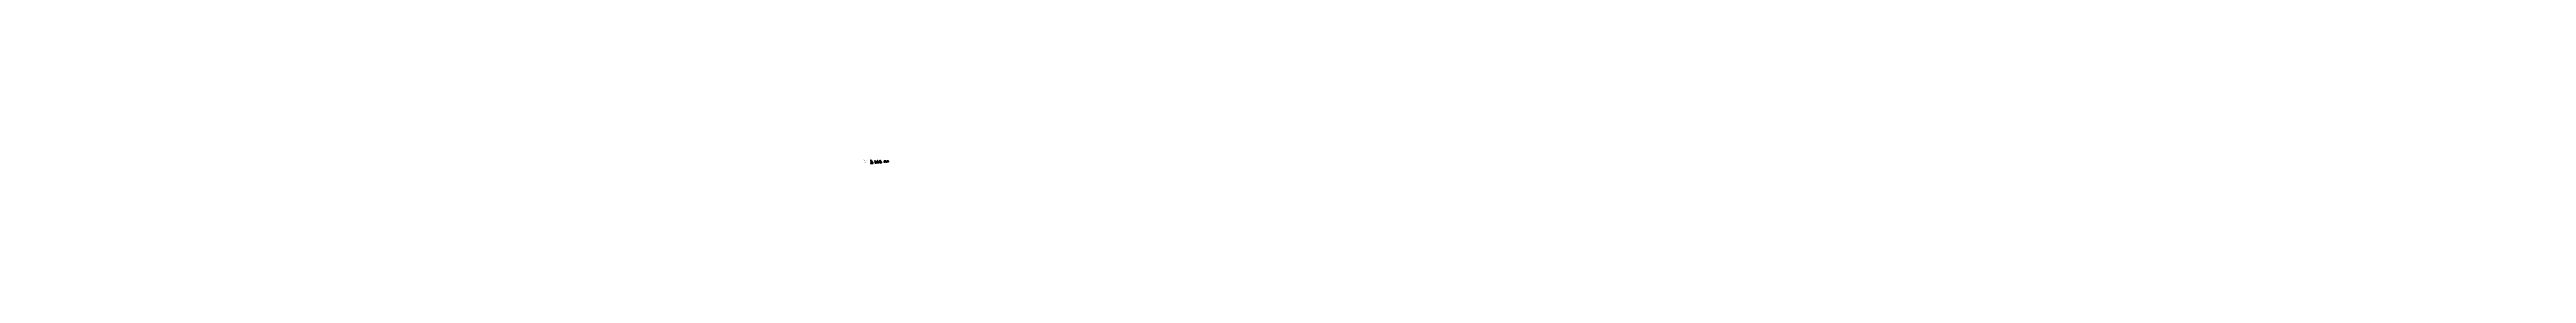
# Model space of a CAD drawing. Header units: metres. Extents: x -7614 to 15553, y -42 to -4.
import ezdxf
from ezdxf import colors
from ezdxf.entities.mleader import LeaderData, LeaderLine
from ezdxf.math import Vec2, Vec3

# ---------------------------------------------------------------- set-up
doc = ezdxf.new("R2010")
doc.units = ezdxf.units.M
doc.header["$MEASUREMENT"] = 0
doc.linetypes.add('DASHED2', pattern=[0.375, 0.25, -0.125])
for name, color, linetype in [('05', 6, 'Continuous'), ('BLK_1_DA_RAMP_1', 7, 'Continuous'), ('BLK_1_FLR_0_BLT_UP_AREA', 7, 'Continuous'), ('BLK_1_FLR_0_STAIR_1', 7, 'Continuous'), ('BLK_1_FLR_0_STAIR_1_FLIGHT', 7, 'Continuous'), ('BLK_1_FLR_1_BLT_UP_AREA', 7, 'Continuous'), ('BLK_1_FLR_1_STAIR_1', 7, 'Continuous'), ('BLK_1_FLR_1_STAIR_1_FLIGHT', 7, 'Continuous'), ('BLK_1_FLR_2_BLT_UP_AREA', 7, 'Continuous'), ('BLK_1_FLR_2_STAIR_1', 7, 'Continuous'), ('BLK_1_FLR_2_STAIR_1_FLIGHT', 7, 'Continuous'), ('BLK_1_HT_OF_BLDG', 7, 'Continuous'), ('BLK_1_LVL_0_FRONT_YARD', 1, 'Continuous'), ('BLK_1_LVL_0_REAR_YARD', 1, 'Continuous'), ('BLK_1_LVL_0_SIDE_YARD1', 1, 'Continuous'), ('BLK_1_LVL_0_SIDE_YARD2', 1, 'Continuous'), ('BLK_1_MAX_HEIGHT_CAL_SET_BACK', 7, 'Continuous'), ('DIST_WELL', 7, 'Continuous'), ('PLAN_INFO', 95, 'Continuous'), ('RWH', 7, 'Continuous'), ('WALL', 7, 'Continuous'), ('walls', 50, 'Continuous')]:
    doc.layers.add(name, color=color, linetype=linetype)
for name, color, linetype, plot in [('BLK_1_COVERED_AREA', 7, 'Continuous', False), ('BLK_1_FLR_0_EXIT_WIDTH_DOOR', 7, 'Continuous', False), ('BLK_1_FLR_0_HT_ROOM', 7, 'Continuous', False), ('BLK_1_FLR_0_SP_WC', 7, 'Continuous', False), ('BLK_1_FLR_0_UNITFA', 7, 'Continuous', False), ('BLK_1_FLR_0_URINAL', 7, 'Continuous', False), ('BLK_1_FLR_0_WASH', 7, 'Continuous', False), ('BLK_1_FLR_1_EXIT_WIDTH_STAIR', 7, 'Continuous', False), ('BLK_1_FLR_1_HT_ROOM', 7, 'Continuous', False), ('BLK_1_FLR_1_UNITFA', 7, 'Continuous', False), ('BLK_1_FLR_1_URINAL', 7, 'Continuous', False), ('BLK_1_FLR_1_WATER_CLOSET', 7, 'Continuous', False), ('BLK_1_FLR_2_EXIT_WIDTH_STAIR', 7, 'Continuous', False), ('BLK_1_FLR_2_HT_ROOM', 7, 'Continuous', False), ('BLK_1_FLR_2_UNITFA', 7, 'Continuous', False), ('BLK_1_FLR_2_URINAL', 7, 'Continuous', False), ('BLK_1_FLR_2_WATER_CLOSET', 7, 'Continuous', False), ('BLK_1_LVL_0_BLDG_FOOT_PRINT', 7, 'Continuous', False), ('BLK_1_MAX_HEIGHT_CAL', 7, 'Continuous', False), ('DA_PARKING', 7, 'Continuous', False), ('DIST_CL_ROAD', 7, 'Continuous', False), ('DIST_EXIT', 7, 'Continuous', False), ('NOTIFIED_ROAD', 7, 'Continuous', False), ('PARKING_SLOT', 7, 'Continuous', False), ('PLOT_BOUNDARY', 7, 'Continuous', False), ('SHORTEST_DIST_TO_ROAD', 7, 'Continuous', False), ('TWO_WHEELER_PARKING', 7, 'Continuous', False), ('WASTE_DISPOSAL', 7, 'Continuous', False)]:
    doc.layers.add(name, color=color, linetype=linetype, plot=plot)
doc.styles.get("Standard").update_dxf_attribs({"font": 'arial.ttf'})
doc.styles.add('style1', font='arial.ttf', dxfattribs={"height": 250})
doc.dimstyles.get("Standard").update_dxf_attribs({"dimtxt": 0.18, "dimasz": 0.18, "dimexe": 0.18, "dimexo": 0.0625, "dimgap": 0.09, "dimtad": 0, "dimtih": 1, "dimtoh": 1, "dimdec": 4, "dimzin": 0, "dimdsep": 46, "dimtxsty": 'Standard', "dimcen": 0.09, "dimadec": 0, "dimazin": 0, "dimtfac": 1, "dimtdec": 4, "dimtofl": 0, "dimtmove": 0, "dimatfit": 3, "dimfxl": 1, "dimtolj": 1, "dimtzin": 0, "dimarcsym": 0})
pattern_1 = [(50, (802.8835, -139.2295), (0.179315046, -0.015688034), [0.01875, -0.20625]), (355, (802.8835, -139.2295), (-0.034687833, 0.188048033), [0.015, -0.165]), (100.451444, (802.89845, -139.2308), (0.14462721, 0.17236), [0.01593505, -0.17528553]), (46.1842, (802.8835, -139.1795), (0.26681033, -0.04137982), [0.028125, -0.309375]), (96.635635, (802.90574, -139.18295), (0.23366549, 0.24352965), [0.02390259, -0.26292844]), (351.184164, (802.8835, -139.1795), (0.23366549, 0.24352965), [0.0225, -0.2475]), (21, (802.9085, -139.192), (0.149226763, -0.100654723), [0.01875, -0.20625]), (326, (802.9085, -139.192), (0.060828833, 0.18128751), [0.015, -0.165]), (71.451445, (802.92094, -139.20039), (0.210055594, 0.08063279), [0.01593505, -0.17528553]), (37.5, (802.8835, -139.2295), (0.003039964, 0.0832234635), [0, -0.163, 0, -0.1675, 0, -0.165625]), (7.5, (802.8835, -139.2295), (0.065767384, 0.098602928), [0, -0.0955, 0, -0.15925, 0, -0.063125]), (327.5, (802.82775, -139.2295), (0.133455609, -0.005638718), [0, -0.0625, 0, -0.195, 0, -0.25875]), (317.5, (802.80275, -139.2295), (0.145796542, 0.025026246), [0, -0.08125, 0, -0.1295, 0, -0.18375])]

# ---------------------------------------------------------------- blocks, each defined once
blk = doc.blocks.new('*D8')
at = {"layer": 'BLK_1_HT_OF_BLDG', "color": 0, "linetype": 'Continuous', "lineweight": -2, "transparency": 16777216}
for p, q in [((192, -18), (191, -18)), ((191, -18), (191, -23)), ((191, -28), (191, -23)), ((192, -28), (191, -28))]:
    blk.add_line(p, q, dxfattribs=at)
at = {"layer": 'BLK_1_HT_OF_BLDG', "color": 0, "linetype": 'Continuous', "transparency": 16777216}
for points in [[(191, -18), (191, -18), (191, -18)], [(191, -28), (191, -28), (191, -28)]]:
    blk.add_solid(points, dxfattribs=at)
at = {"layer": 'Defpoints', "color": 0, "linetype": 'Continuous', "transparency": 16777216}
for p in [(191, -28), (192, -18), (192, -28)]:
    blk.add_point(p, dxfattribs=at)
at = {"layer": 'BLK_1_HT_OF_BLDG', "color": 0, "linetype": 'Continuous', "transparency": 16777216, "insert": (191, -23), "char_height": 0.18, "attachment_point": 5}
blk.add_mtext('\\A1;9.7500', dxfattribs=at)
blk = doc.blocks.new('*D9')
at = {"layer": 'DA_PARKING', "color": 0, "linetype": 'Continuous', "lineweight": -2, "transparency": 16777216}
for p, q in [((70, -26), (70, -26)), ((70, -26), (73, -28)), ((77, -31), (74, -28)), ((77, -31), (77, -31))]:
    blk.add_line(p, q, dxfattribs=at)
at = {"layer": 'DA_PARKING', "color": 0, "linetype": 'Continuous', "transparency": 16777216}
for points in [[(70, -26), (70, -26), (70, -26)], [(77, -31), (77, -31), (77, -31)]]:
    blk.add_solid(points, dxfattribs=at)
at = {"layer": 'Defpoints', "color": 0, "linetype": 'Continuous', "transparency": 16777216}
for p in [(70, -25), (70, -26), (77, -31)]:
    blk.add_point(p, dxfattribs=at)
at = {"layer": 'DA_PARKING', "color": 0, "linetype": 'Continuous', "transparency": 16777216, "insert": (74, -28), "char_height": 0.18, "attachment_point": 5}
blk.add_mtext('\\A1;8.6074', dxfattribs=at)
blk = doc.blocks.new('*D10')
at = {"layer": 'Defpoints', "color": 0, "linetype": 'Continuous', "transparency": 16777216}
for p in [(72, -31), (72, -38), (72, -38)]:
    blk.add_point(p, dxfattribs=at)
at = {"layer": 'DIST_CL_ROAD', "color": 0, "linetype": 'Continuous', "lineweight": -2, "transparency": 16777216}
for p, q in [((72, -31), (72, -31)), ((72, -31), (72, -34)), ((72, -38), (72, -35)), ((72, -38), (72, -38))]:
    blk.add_line(p, q, dxfattribs=at)
at = {"layer": 'DIST_CL_ROAD', "color": 0, "linetype": 'Continuous', "transparency": 16777216}
for points in [[(72, -31), (72, -31), (72, -31)], [(72, -38), (72, -38), (72, -38)]]:
    blk.add_solid(points, dxfattribs=at)
at = {"layer": 'DIST_CL_ROAD', "color": 0, "linetype": 'Continuous', "transparency": 16777216, "insert": (72, -34), "char_height": 0.18, "attachment_point": 5}
blk.add_mtext('\\A1;7.2169', dxfattribs=at)
blk = doc.blocks.new('*D11')
at = {"layer": 'Defpoints', "color": 0, "linetype": 'Continuous', "transparency": 16777216}
for p in [(73, -31), (73, -31), (73, -34)]:
    blk.add_point(p, dxfattribs=at)
at = {"layer": 'SHORTEST_DIST_TO_ROAD', "color": 0, "linetype": 'Continuous', "lineweight": -2, "transparency": 16777216}
for p, q in [((73, -31), (73, -31)), ((73, -31), (73, -32)), ((73, -34), (73, -33)), ((73, -34), (73, -34))]:
    blk.add_line(p, q, dxfattribs=at)
at = {"layer": 'SHORTEST_DIST_TO_ROAD', "color": 0, "linetype": 'Continuous', "transparency": 16777216}
for points in [[(73, -31), (73, -31), (73, -31)], [(73, -34), (73, -34), (73, -34)]]:
    blk.add_solid(points, dxfattribs=at)
at = {"layer": 'SHORTEST_DIST_TO_ROAD', "color": 0, "linetype": 'Continuous', "transparency": 16777216, "insert": (73, -33), "char_height": 0.18, "attachment_point": 5}
blk.add_mtext('\\A1;3.6154', dxfattribs=at)
blk = doc.blocks.new('*D12')
at = {"layer": 'BLK_1_MAX_HEIGHT_CAL', "color": 0, "linetype": 'Continuous', "lineweight": -2, "transparency": 16777216}
for p, q in [((73, -31), (74, -31)), ((73, -31), (74, -36)), ((74, -41), (74, -36)), ((74, -42), (74, -42))]:
    blk.add_line(p, q, dxfattribs=at)
at = {"layer": 'BLK_1_MAX_HEIGHT_CAL', "color": 0, "linetype": 'Continuous', "transparency": 16777216}
for points in [[(73, -31), (73, -31), (73, -31)], [(74, -41), (74, -41), (74, -42)]]:
    blk.add_solid(points, dxfattribs=at)
at = {"layer": 'Defpoints', "color": 0, "linetype": 'Continuous', "transparency": 16777216}
for p in [(73, -31), (74, -42), (74, -42)]:
    blk.add_point(p, dxfattribs=at)
at = {"layer": 'BLK_1_MAX_HEIGHT_CAL', "color": 0, "linetype": 'Continuous', "transparency": 16777216, "insert": (74, -36), "char_height": 0.18, "attachment_point": 5}
blk.add_mtext('\\A1;10.7251', dxfattribs=at)
blk = doc.blocks.new('*D13')
at = {"layer": 'Defpoints', "color": 0, "linetype": 'Continuous', "transparency": 16777216}
for p in [(73, -22), (74, -34), (74, -34)]:
    blk.add_point(p, dxfattribs=at)
at = {"layer": 'DIST_WELL', "color": 0, "linetype": 'Continuous', "lineweight": -2, "transparency": 16777216}
for p, q in [((73, -22), (73, -22)), ((73, -22), (74, -28)), ((74, -34), (74, -28)), ((74, -34), (74, -34))]:
    blk.add_line(p, q, dxfattribs=at)
at = {"layer": 'DIST_WELL', "color": 0, "linetype": 'Continuous', "transparency": 16777216}
for points in [[(73, -22), (73, -22), (73, -22)], [(74, -34), (74, -34), (74, -34)]]:
    blk.add_solid(points, dxfattribs=at)
at = {"layer": 'DIST_WELL', "color": 0, "linetype": 'Continuous', "transparency": 16777216, "insert": (74, -28), "char_height": 0.18, "attachment_point": 5}
blk.add_mtext('\\A1;12.8210', dxfattribs=at)
blk = doc.blocks.new('*D14')
at = {"layer": 'Defpoints', "color": 0, "linetype": 'Continuous', "transparency": 16777216}
for p in [(67, -12), (67, -12), (73, -20)]:
    blk.add_point(p, dxfattribs=at)
at = {"layer": 'DIST_WELL', "color": 0, "linetype": 'Continuous', "lineweight": -2, "transparency": 16777216}
for p, q in [((67, -12), (67, -12)), ((67, -13), (70, -16)), ((73, -20), (70, -16)), ((73, -20), (73, -20))]:
    blk.add_line(p, q, dxfattribs=at)
at = {"layer": 'DIST_WELL', "color": 0, "linetype": 'Continuous', "transparency": 16777216}
for points in [[(67, -12), (67, -13), (67, -12)], [(73, -20), (73, -20), (73, -20)]]:
    blk.add_solid(points, dxfattribs=at)
at = {"layer": 'DIST_WELL', "color": 0, "linetype": 'Continuous', "transparency": 16777216, "insert": (70, -16), "char_height": 0.18, "attachment_point": 5}
blk.add_mtext('\\A1;9.5140', dxfattribs=at)
blk = doc.blocks.new('*D15')
at = {"layer": 'Defpoints', "color": 0, "linetype": 'Continuous', "transparency": 16777216}
blk.add_point((66, -11), dxfattribs=at)
blk.add_point((66, -11), dxfattribs=at)
blk.add_point((66, -11), dxfattribs=at)
at = {"layer": 'DIST_WELL', "color": 0, "linetype": 'Continuous', "lineweight": -2, "transparency": 16777216}
blk.add_line((66, -11), (66, -11), dxfattribs=at)
blk.add_line((66, -11), (66, -11), dxfattribs=at)
blk.add_line((66, -11), (66, -11), dxfattribs=at)
blk.add_line((66, -11), (66, -11), dxfattribs=at)
blk.add_line((66, -11), (66, -11), dxfattribs=at)
at = {"layer": 'DIST_WELL', "color": 0, "linetype": 'Continuous', "transparency": 16777216}
blk.add_solid([(66, -11), (66, -11), (66, -11)], dxfattribs=at)
blk.add_solid([(66, -11), (66, -11), (66, -11)], dxfattribs=at)
at = {"layer": 'DIST_WELL', "color": 0, "linetype": 'Continuous', "transparency": 16777216, "insert": (65, -11), "char_height": 0.18, "attachment_point": 5}
blk.add_mtext('\\A1;0.5414', dxfattribs=at)
blk = doc.blocks.new('*D16')
at = {"layer": 'Defpoints', "color": 0, "linetype": 'Continuous', "transparency": 16777216}
for p in [(67, -11), (68, -10), (68, -10)]:
    blk.add_point(p, dxfattribs=at)
at = {"layer": 'DIST_WELL', "color": 0, "linetype": 'Continuous', "lineweight": -2, "transparency": 16777216}
for p, q in [((67, -11), (67, -11)), ((67, -11), (68, -11)), ((68, -10), (68, -10)), ((68, -10), (68, -11))]:
    blk.add_line(p, q, dxfattribs=at)
at = {"layer": 'DIST_WELL', "color": 0, "linetype": 'Continuous', "transparency": 16777216}
for points in [[(67, -11), (67, -11), (67, -11)], [(68, -10), (68, -10), (68, -10)]]:
    blk.add_solid(points, dxfattribs=at)
at = {"layer": 'DIST_WELL', "color": 0, "linetype": 'Continuous', "transparency": 16777216, "insert": (68, -11), "char_height": 0.18, "attachment_point": 5}
blk.add_mtext('\\A1;1.2173', dxfattribs=at)
blk = doc.blocks.new('*D17')
at = {"layer": 'Defpoints', "color": 0, "linetype": 'Continuous', "transparency": 16777216}
for p in [(65, -13), (65, -13), (66, -12)]:
    blk.add_point(p, dxfattribs=at)
at = {"layer": 'DIST_WELL', "color": 0, "linetype": 'Continuous', "lineweight": -2, "transparency": 16777216}
for p, q in [((65, -13), (65, -13)), ((65, -13), (65, -13)), ((66, -12), (66, -12)), ((66, -12), (66, -12))]:
    blk.add_line(p, q, dxfattribs=at)
at = {"layer": 'DIST_WELL', "color": 0, "linetype": 'Continuous', "transparency": 16777216}
for points in [[(65, -13), (65, -13), (65, -13)], [(66, -12), (66, -12), (66, -12)]]:
    blk.add_solid(points, dxfattribs=at)
at = {"layer": 'DIST_WELL', "color": 0, "linetype": 'Continuous', "transparency": 16777216, "insert": (66, -12), "char_height": 0.18, "attachment_point": 5}
blk.add_mtext('\\A1;0.9615', dxfattribs=at)
blk = doc.blocks.new('*D18')
at = {"layer": 'Defpoints', "color": 0, "linetype": 'Continuous', "transparency": 16777216}
for p in [(73, -20), (76, -18), (76, -18)]:
    blk.add_point(p, dxfattribs=at)
at = {"layer": 'DIST_WELL', "color": 0, "linetype": 'Continuous', "lineweight": -2, "transparency": 16777216}
for p, q in [((73, -20), (74, -19)), ((73, -20), (73, -20)), ((76, -18), (75, -19)), ((76, -18), (76, -18))]:
    blk.add_line(p, q, dxfattribs=at)
at = {"layer": 'DIST_WELL', "color": 0, "linetype": 'Continuous', "transparency": 16777216}
for points in [[(73, -20), (73, -20), (73, -20)], [(76, -18), (76, -18), (76, -18)]]:
    blk.add_solid(points, dxfattribs=at)
at = {"layer": 'DIST_WELL', "color": 0, "linetype": 'Continuous', "transparency": 16777216, "insert": (75, -19), "char_height": 0.18, "attachment_point": 5}
blk.add_mtext('\\A1;3.2881', dxfattribs=at)
blk = doc.blocks.new('*D19')
at = {"layer": 'Defpoints', "color": 0, "linetype": 'Continuous', "transparency": 16777216}
for p in [(68, -22), (68, -22), (72, -21)]:
    blk.add_point(p, dxfattribs=at)
at = {"layer": 'DIST_WELL', "color": 0, "linetype": 'Continuous', "lineweight": -2, "transparency": 16777216}
for p, q in [((68, -22), (68, -22)), ((68, -22), (70, -22)), ((72, -21), (71, -22)), ((72, -21), (72, -21))]:
    blk.add_line(p, q, dxfattribs=at)
at = {"layer": 'DIST_WELL', "color": 0, "linetype": 'Continuous', "transparency": 16777216}
for points in [[(68, -22), (68, -22), (68, -22)], [(72, -21), (72, -21), (72, -21)]]:
    blk.add_solid(points, dxfattribs=at)
at = {"layer": 'DIST_WELL', "color": 0, "linetype": 'Continuous', "transparency": 16777216, "insert": (70, -22), "char_height": 0.18, "attachment_point": 5}
blk.add_mtext('\\A1;4.8555', dxfattribs=at)
blk = doc.blocks.new('*D20')
at = {"layer": 'Defpoints', "color": 0, "linetype": 'Continuous', "transparency": 16777216}
for p in [(105, -16), (109, -28), (109, -28)]:
    blk.add_point(p, dxfattribs=at)
at = {"layer": 'DIST_EXIT', "color": 0, "linetype": 'Continuous', "lineweight": -2, "transparency": 16777216}
for p, q in [((105, -16), (105, -16)), ((105, -16), (107, -22)), ((109, -28), (107, -22)), ((109, -28), (109, -28))]:
    blk.add_line(p, q, dxfattribs=at)
at = {"layer": 'DIST_EXIT', "color": 0, "linetype": 'Continuous', "transparency": 16777216}
for points in [[(105, -16), (105, -16), (105, -16)], [(109, -28), (109, -28), (109, -28)]]:
    blk.add_solid(points, dxfattribs=at)
at = {"layer": 'DIST_EXIT', "color": 0, "linetype": 'Continuous', "transparency": 16777216, "insert": (107, -22), "char_height": 0.18, "attachment_point": 5}
blk.add_mtext('\\A1;12.5524', dxfattribs=at)
blk = doc.blocks.new('*D21')
at = {"layer": 'Defpoints', "color": 0, "linetype": 'Continuous', "transparency": 16777216}
for p in [(129, -15), (133, -27), (133, -27)]:
    blk.add_point(p, dxfattribs=at)
at = {"layer": 'DIST_EXIT', "color": 0, "linetype": 'Continuous', "lineweight": -2, "transparency": 16777216}
for p, q in [((129, -15), (129, -15)), ((129, -15), (131, -21)), ((133, -27), (131, -21)), ((133, -27), (133, -27))]:
    blk.add_line(p, q, dxfattribs=at)
at = {"layer": 'DIST_EXIT', "color": 0, "linetype": 'Continuous', "transparency": 16777216}
for points in [[(129, -15), (129, -15), (129, -15)], [(133, -27), (133, -27), (133, -27)]]:
    blk.add_solid(points, dxfattribs=at)
at = {"layer": 'DIST_EXIT', "color": 0, "linetype": 'Continuous', "transparency": 16777216, "insert": (131, -21), "char_height": 0.18, "attachment_point": 5}
blk.add_mtext('\\A1;12.5524', dxfattribs=at)
blk = doc.blocks.new('*D22')
at = {"layer": 'Defpoints', "color": 0, "linetype": 'Continuous', "transparency": 16777216}
for p in [(152, -15), (156, -27), (156, -27)]:
    blk.add_point(p, dxfattribs=at)
at = {"layer": 'DIST_EXIT', "color": 0, "linetype": 'Continuous', "lineweight": -2, "transparency": 16777216}
for p, q in [((152, -15), (152, -15)), ((152, -15), (154, -20)), ((156, -26), (154, -21)), ((156, -27), (156, -27))]:
    blk.add_line(p, q, dxfattribs=at)
at = {"layer": 'DIST_EXIT', "color": 0, "linetype": 'Continuous', "transparency": 16777216}
for points in [[(152, -15), (152, -15), (152, -15)], [(156, -26), (156, -26), (156, -27)]]:
    blk.add_solid(points, dxfattribs=at)
at = {"layer": 'DIST_EXIT', "color": 0, "linetype": 'Continuous', "transparency": 16777216, "insert": (154, -21), "char_height": 0.18, "attachment_point": 5}
blk.add_mtext('\\A1;12.5524', dxfattribs=at)
blk = doc.blocks.new('*D23')
at = {"layer": 'BLK_1_FLR_0_EXIT_WIDTH_DOOR', "color": 0, "linetype": 'Continuous', "lineweight": -2, "transparency": 16777216}
for p, q in [((109, -28), (110, -28)), ((109, -28), (109, -28)), ((109, -29), (110, -29)), ((109, -29), (109, -29))]:
    blk.add_line(p, q, dxfattribs=at)
at = {"layer": 'BLK_1_FLR_0_EXIT_WIDTH_DOOR', "color": 0, "linetype": 'Continuous', "transparency": 16777216}
for points in [[(109, -28), (109, -28), (109, -28)], [(109, -29), (109, -29), (109, -29)]]:
    blk.add_solid(points, dxfattribs=at)
at = {"layer": 'Defpoints', "color": 0, "linetype": 'Continuous', "transparency": 16777216}
for p in [(109, -28), (109, -29), (109, -29)]:
    blk.add_point(p, dxfattribs=at)
at = {"layer": 'BLK_1_FLR_0_EXIT_WIDTH_DOOR', "color": 0, "linetype": 'Continuous', "transparency": 16777216, "insert": (109, -29), "char_height": 0.18, "attachment_point": 5}
blk.add_mtext('\\A1;1.2010', dxfattribs=at)
blk = doc.blocks.new('*D24')
at = {"layer": 'BLK_1_FLR_1_EXIT_WIDTH_STAIR', "color": 0, "linetype": 'Continuous', "lineweight": -2, "transparency": 16777216}
for p, q in [((133, -27), (133, -28)), ((133, -28), (133, -29)), ((133, -30), (133, -29)), ((133, -30), (133, -30))]:
    blk.add_line(p, q, dxfattribs=at)
at = {"layer": 'BLK_1_FLR_1_EXIT_WIDTH_STAIR', "color": 0, "linetype": 'Continuous', "transparency": 16777216}
for points in [[(133, -28), (133, -28), (133, -27)], [(133, -30), (133, -30), (133, -30)]]:
    blk.add_solid(points, dxfattribs=at)
at = {"layer": 'Defpoints', "color": 0, "linetype": 'Continuous', "transparency": 16777216}
for p in [(133, -27), (133, -30), (133, -30)]:
    blk.add_point(p, dxfattribs=at)
at = {"layer": 'BLK_1_FLR_1_EXIT_WIDTH_STAIR', "color": 0, "linetype": 'Continuous', "transparency": 16777216, "insert": (133, -29), "char_height": 0.18, "attachment_point": 5}
blk.add_mtext('\\A1;2.4037', dxfattribs=at)
blk = doc.blocks.new('*D25')
at = {"layer": 'BLK_1_FLR_2_EXIT_WIDTH_STAIR', "color": 0, "linetype": 'Continuous', "lineweight": -2, "transparency": 16777216}
for p, q in [((156, -28), (156, -28)), ((156, -28), (156, -29)), ((156, -29), (156, -29)), ((156, -29), (156, -29))]:
    blk.add_line(p, q, dxfattribs=at)
at = {"layer": 'BLK_1_FLR_2_EXIT_WIDTH_STAIR', "color": 0, "linetype": 'Continuous', "transparency": 16777216}
for points in [[(156, -28), (156, -28), (156, -28)], [(156, -29), (156, -29), (156, -29)]]:
    blk.add_solid(points, dxfattribs=at)
at = {"layer": 'Defpoints', "color": 0, "linetype": 'Continuous', "transparency": 16777216}
for p in [(156, -28), (156, -29), (156, -29)]:
    blk.add_point(p, dxfattribs=at)
at = {"layer": 'BLK_1_FLR_2_EXIT_WIDTH_STAIR', "color": 0, "linetype": 'Continuous', "transparency": 16777216, "insert": (156, -29), "char_height": 0.18, "attachment_point": 5}
blk.add_mtext('\\A1;1.2378', dxfattribs=at)
blk = doc.blocks.new('*D26')
at = {"layer": 'BLK_1_FLR_0_HT_ROOM', "color": 0, "linetype": 'Continuous', "lineweight": -2, "transparency": 16777216}
for p, q in [((205, -25), (205, -25)), ((205, -25), (205, -26)), ((205, -27), (205, -26)), ((205, -28), (205, -28))]:
    blk.add_line(p, q, dxfattribs=at)
at = {"layer": 'BLK_1_FLR_0_HT_ROOM', "color": 0, "linetype": 'Continuous', "transparency": 16777216}
for points in [[(205, -25), (205, -25), (205, -25)], [(205, -27), (205, -27), (205, -28)]]:
    blk.add_solid(points, dxfattribs=at)
at = {"layer": 'Defpoints', "color": 0, "linetype": 'Continuous', "transparency": 16777216}
for p in [(205, -25), (205, -25), (205, -28)]:
    blk.add_point(p, dxfattribs=at)
at = {"layer": 'BLK_1_FLR_0_HT_ROOM', "color": 0, "linetype": 'Continuous', "transparency": 16777216, "insert": (205, -26), "char_height": 0.18, "attachment_point": 5}
blk.add_mtext('\\A1;3.0000', dxfattribs=at)
blk = doc.blocks.new('*D27')
at = {"layer": 'BLK_1_FLR_1_HT_ROOM', "color": 0, "linetype": 'Continuous', "lineweight": -2, "transparency": 16777216}
for p, q in [((205, -21), (205, -21)), ((205, -22), (205, -23)), ((205, -24), (205, -23)), ((205, -24), (205, -24))]:
    blk.add_line(p, q, dxfattribs=at)
at = {"layer": 'BLK_1_FLR_1_HT_ROOM', "color": 0, "linetype": 'Continuous', "transparency": 16777216}
for points in [[(205, -22), (205, -22), (205, -21)], [(205, -24), (205, -24), (205, -24)]]:
    blk.add_solid(points, dxfattribs=at)
at = {"layer": 'Defpoints', "color": 0, "linetype": 'Continuous', "transparency": 16777216}
for p in [(205, -21), (205, -24), (205, -24)]:
    blk.add_point(p, dxfattribs=at)
at = {"layer": 'BLK_1_FLR_1_HT_ROOM', "color": 0, "linetype": 'Continuous', "transparency": 16777216, "insert": (205, -23), "char_height": 0.18, "attachment_point": 5}
blk.add_mtext('\\A1;3.0000', dxfattribs=at)
blk = doc.blocks.new('*D28')
at = {"layer": 'BLK_1_FLR_2_HT_ROOM', "color": 0, "linetype": 'Continuous', "lineweight": -2, "transparency": 16777216}
for p, q in [((205, -18), (205, -18)), ((205, -19), (205, -20)), ((205, -21), (205, -20)), ((205, -21), (205, -21))]:
    blk.add_line(p, q, dxfattribs=at)
at = {"layer": 'BLK_1_FLR_2_HT_ROOM', "color": 0, "linetype": 'Continuous', "transparency": 16777216}
for points in [[(205, -19), (205, -19), (205, -18)], [(205, -21), (205, -21), (205, -21)]]:
    blk.add_solid(points, dxfattribs=at)
at = {"layer": 'Defpoints', "color": 0, "linetype": 'Continuous', "transparency": 16777216}
for p in [(205, -18), (205, -18), (205, -21)]:
    blk.add_point(p, dxfattribs=at)
at = {"layer": 'BLK_1_FLR_2_HT_ROOM', "color": 0, "linetype": 'Continuous', "transparency": 16777216, "insert": (205, -20), "char_height": 0.18, "attachment_point": 5}
blk.add_mtext('\\A1;3.0000', dxfattribs=at)
blk = doc.blocks.new('*D29')
at = {"layer": 'BLK_1_FLR_0_STAIR_1', "color": 0, "linetype": 'Continuous', "lineweight": -2, "transparency": 16777216}
for p, q in [((197, -25), (197, -25)), ((197, -25), (197, -26)), ((197, -27), (197, -26)), ((197, -28), (197, -28))]:
    blk.add_line(p, q, dxfattribs=at)
at = {"layer": 'BLK_1_FLR_0_STAIR_1', "color": 0, "linetype": 'Continuous', "transparency": 16777216}
for points in [[(197, -25), (197, -25), (197, -25)], [(197, -27), (197, -27), (197, -28)]]:
    blk.add_solid(points, dxfattribs=at)
at = {"layer": 'Defpoints', "color": 0, "linetype": 'Continuous', "transparency": 16777216}
for p in [(197, -25), (197, -25), (197, -28)]:
    blk.add_point(p, dxfattribs=at)
at = {"layer": 'BLK_1_FLR_0_STAIR_1', "color": 0, "linetype": 'Continuous', "transparency": 16777216, "insert": (197, -26), "char_height": 0.18, "attachment_point": 5}
blk.add_mtext('\\A1;3.0000', dxfattribs=at)
blk = doc.blocks.new('*D30')
at = {"layer": 'BLK_1_FLR_1_STAIR_1', "color": 0, "linetype": 'Continuous', "lineweight": -2, "transparency": 16777216}
for p, q in [((197, -21), (197, -21)), ((197, -22), (197, -23)), ((197, -24), (197, -23)), ((197, -24), (197, -24))]:
    blk.add_line(p, q, dxfattribs=at)
at = {"layer": 'BLK_1_FLR_1_STAIR_1', "color": 0, "linetype": 'Continuous', "transparency": 16777216}
for points in [[(197, -22), (197, -22), (197, -21)], [(197, -24), (197, -24), (197, -24)]]:
    blk.add_solid(points, dxfattribs=at)
at = {"layer": 'Defpoints', "color": 0, "linetype": 'Continuous', "transparency": 16777216}
for p in [(197, -21), (197, -21), (197, -24)]:
    blk.add_point(p, dxfattribs=at)
at = {"layer": 'BLK_1_FLR_1_STAIR_1', "color": 0, "linetype": 'Continuous', "transparency": 16777216, "insert": (197, -23), "char_height": 0.18, "attachment_point": 5}
blk.add_mtext('\\A1;3.0000', dxfattribs=at)
blk = doc.blocks.new('*D31')
at = {"layer": 'BLK_1_FLR_2_STAIR_1', "color": 0, "linetype": 'Continuous', "lineweight": -2, "transparency": 16777216}
for p, q in [((197, -18), (197, -18)), ((197, -19), (197, -20)), ((197, -21), (197, -20)), ((197, -21), (197, -21))]:
    blk.add_line(p, q, dxfattribs=at)
at = {"layer": 'BLK_1_FLR_2_STAIR_1', "color": 0, "linetype": 'Continuous', "transparency": 16777216}
for points in [[(197, -19), (197, -19), (197, -18)], [(197, -21), (197, -21), (197, -21)]]:
    blk.add_solid(points, dxfattribs=at)
at = {"layer": 'Defpoints', "color": 0, "linetype": 'Continuous', "transparency": 16777216}
for p in [(197, -18), (197, -18), (197, -21)]:
    blk.add_point(p, dxfattribs=at)
at = {"layer": 'BLK_1_FLR_2_STAIR_1', "color": 0, "linetype": 'Continuous', "transparency": 16777216, "insert": (197, -20), "char_height": 0.18, "attachment_point": 5}
blk.add_mtext('\\A1;3.0000', dxfattribs=at)
blk = doc.blocks.new('*D32')
at = {"layer": 'BLK_1_MAX_HEIGHT_CAL_SET_BACK', "color": 0, "lineweight": -2, "transparency": 16777216}
for p, q in [((72, -31), (71, -31)), ((72, -31), (71, -32)), ((71, -31), (71, -31)), ((71, -32), (71, -32)), ((71, -32), (71, -32))]:
    blk.add_line(p, q, dxfattribs=at)
at = {"layer": 'BLK_1_MAX_HEIGHT_CAL_SET_BACK', "color": 0, "transparency": 16777216}
for points in [[(71, -31), (71, -31), (71, -31)], [(71, -31), (71, -31), (71, -32)]]:
    blk.add_solid(points, dxfattribs=at)
at = {"layer": 'Defpoints', "color": 0, "transparency": 16777216}
for p in [(71, -32), (72, -31), (73, -31)]:
    blk.add_point(p, dxfattribs=at)
at = {"layer": 'BLK_1_MAX_HEIGHT_CAL_SET_BACK', "color": 0, "transparency": 16777216, "insert": (72, -32), "char_height": 0.18, "attachment_point": 5}
blk.add_mtext('\\A1;0.6144', dxfattribs=at)
blk = doc.blocks.new('*D40')
at = {"color": 0, "lineweight": -2, "transparency": 16777216}
for p, q in [((135, -28), (135, -28)), ((135, -28), (136, -28)), ((137, -28), (137, -28)), ((137, -28), (137, -28))]:
    blk.add_line(p, q, dxfattribs=at)
at = {"color": 0, "transparency": 16777216}
for points in [[(135, -28), (135, -28), (135, -28)], [(137, -28), (137, -28), (137, -28)]]:
    blk.add_solid(points, dxfattribs=at)
at = {"layer": 'Defpoints', "color": 0, "transparency": 16777216}
for p in [(135, -28), (137, -28), (137, -28)]:
    blk.add_point(p, dxfattribs=at)
at = {"color": 0, "transparency": 16777216, "insert": (136, -28), "char_height": 0.18, "attachment_point": 5}
blk.add_mtext('\\A1;1.8006', dxfattribs=at)
blk = doc.blocks.new('*D41')
at = {"color": 0, "lineweight": -2, "transparency": 16777216}
for p, q in [((133, -29), (133, -29)), ((133, -29), (135, -29)), ((137, -29), (136, -29)), ((137, -29), (137, -29))]:
    blk.add_line(p, q, dxfattribs=at)
at = {"color": 0, "transparency": 16777216}
for points in [[(133, -29), (133, -29), (133, -29)], [(137, -29), (137, -29), (137, -29)]]:
    blk.add_solid(points, dxfattribs=at)
at = {"layer": 'Defpoints', "color": 0, "transparency": 16777216}
for p in [(133, -29), (133, -29), (137, -29)]:
    blk.add_point(p, dxfattribs=at)
at = {"color": 0, "transparency": 16777216, "insert": (135, -29), "char_height": 0.18, "attachment_point": 5}
blk.add_mtext('\\A1;3.8986', dxfattribs=at)
blk = doc.blocks.new('*D42')
at = {"color": 0, "lineweight": -2, "transparency": 16777216}
for p, q in [((66, -12), (66, -12)), ((66, -12), (66, -12)), ((67, -11), (67, -11)), ((67, -11), (67, -11))]:
    blk.add_line(p, q, dxfattribs=at)
at = {"color": 0, "transparency": 16777216}
for points in [[(66, -12), (66, -12), (66, -12)], [(67, -11), (67, -11), (67, -11)]]:
    blk.add_solid(points, dxfattribs=at)
at = {"layer": 'Defpoints', "color": 0, "transparency": 16777216}
for p in [(66, -12), (67, -11), (67, -11)]:
    blk.add_point(p, dxfattribs=at)
at = {"color": 0, "transparency": 16777216, "insert": (67, -11), "char_height": 0.18, "attachment_point": 5}
blk.add_mtext('\\A1;1.7545', dxfattribs=at)

msp = doc.modelspace()

# ---------------------------------------------------------------- hatches: boundary and pattern name
h = msp.add_hatch()
h.set_pattern_fill('ANSI31', color=6)
h.paths.add_polyline_path([(128.75589, -31.81488), (135.39287, -31.81488), (135.39287, -42.32606), (128.75589, -42.32606)], flags=17)
h.paths.add_polyline_path([(128.75589, -31.81488), (135.39287, -31.81488), (135.39287, -42.32606), (128.75589, -42.32606)], flags=17)
at = {"layer": 'WALL'}
h = msp.add_hatch(color=2, dxfattribs=at)
h.dxf.hatch_style = 1
h.paths.add_polyline_path([(108.99024, -27.74181), (108.7915, -27.75496), (108.81114, -28.05186), (108.81119, -28.05268), (108.8113, -28.05431), (109.01087, -28.0411)])
h = msp.add_hatch(color=2, dxfattribs=at)
h.dxf.hatch_style = 1
h.paths.add_polyline_path([(109.16743, -30.42005), (108.96869, -30.4332), (108.98833, -30.73009), (108.98838, -30.73092), (108.98849, -30.73254), (109.18806, -30.71934)])
h = msp.add_hatch(color=2, dxfattribs=at)
h.dxf.hatch_style = 1
h.paths.add_polyline_path([(109.39548, -33.87946), (109.19674, -33.89261), (109.21638, -34.1895), (109.21643, -34.19033), (109.21654, -34.19195), (109.41611, -34.17875)])
h = msp.add_hatch(color=2, dxfattribs=at)
h.dxf.hatch_style = 1
h.paths.add_polyline_path([(112.18326, -27.53056), (111.98452, -27.54371), (112.00416, -27.84061), (112.00421, -27.84143), (112.00432, -27.84306), (112.20388, -27.82985)])
h = msp.add_hatch(color=2, dxfattribs=at)
h.dxf.hatch_style = 1
h.paths.add_polyline_path([(112.3608, -30.21407), (112.16206, -30.22721), (112.1817, -30.52411), (112.18175, -30.52494), (112.18186, -30.52656), (112.38143, -30.51336)])
h = msp.add_hatch(color=2, dxfattribs=at)
h.dxf.hatch_style = 1
h.paths.add_polyline_path([(112.58885, -33.67348), (112.39011, -33.68663), (112.40975, -33.98352), (112.4098, -33.98435), (112.40991, -33.98597), (112.60948, -33.97277)])
h = msp.add_hatch(color=2, dxfattribs=at)
h.dxf.hatch_style = 1
h.paths.add_polyline_path([(115.25409, -30.01647), (115.05535, -30.02962), (115.07499, -30.32652), (115.07504, -30.32734), (115.07515, -30.32896), (115.27472, -30.31576)])
h = msp.add_hatch(color=2, dxfattribs=at)
h.dxf.hatch_style = 1
h.paths.add_polyline_path([(115.48214, -33.47588), (115.2834, -33.48903), (115.30304, -33.78593), (115.30309, -33.78675), (115.3032, -33.78838), (115.50277, -33.77517)])
h = msp.add_hatch(color=2, dxfattribs=at)
h.dxf.hatch_style = 1
h.paths.add_polyline_path([(118.18685, -29.83926), (117.98811, -29.85241), (118.00775, -30.14931), (118.0078, -30.15014), (118.0079, -30.15176), (118.20747, -30.13855)])
h = msp.add_hatch(color=2, dxfattribs=at)
h.dxf.hatch_style = 1
h.paths.add_polyline_path([(118.4149, -33.29868), (118.21616, -33.31182), (118.2358, -33.60872), (118.23585, -33.60955), (118.23595, -33.61117), (118.43552, -33.59797)])
h = msp.add_hatch(color=2, dxfattribs=at)
h.dxf.hatch_style = 1
h.paths.add_polyline_path([(133.19735, -27.16358), (132.99861, -27.17673), (133.01825, -27.47362), (133.0183, -27.47445), (133.01841, -27.47607), (133.21798, -27.46287)])
h = msp.add_hatch(color=2, dxfattribs=at)
h.dxf.hatch_style = 1
h.paths.add_polyline_path([(133.37454, -29.84181), (133.1758, -29.85496), (133.19544, -30.15186), (133.1955, -30.15268), (133.1956, -30.1543), (133.39517, -30.1411)])
h = msp.add_hatch(color=2, dxfattribs=at)
h.dxf.hatch_style = 1
h.paths.add_polyline_path([(133.60189, -33.29062), (133.40315, -33.30377), (133.42279, -33.60066), (133.42284, -33.60149), (133.42295, -33.60311), (133.62252, -33.58991)])
h = msp.add_hatch(color=2, dxfattribs=at)
h.dxf.hatch_style = 1
h.paths.add_polyline_path([(136.39037, -26.95233), (136.19163, -26.96547), (136.21127, -27.26237), (136.21132, -27.2632), (136.21143, -27.26482), (136.411, -27.25162)])
h = msp.add_hatch(color=2, dxfattribs=at)
h.dxf.hatch_style = 1
h.paths.add_polyline_path([(136.56791, -29.63583), (136.36917, -29.64898), (136.38881, -29.94587), (136.38886, -29.9467), (136.38897, -29.94832), (136.58854, -29.93512)])
h = msp.add_hatch(color=2, dxfattribs=at)
h.dxf.hatch_style = 1
h.paths.add_polyline_path([(136.79526, -33.08463), (136.59652, -33.09778), (136.61616, -33.39468), (136.61621, -33.39551), (136.61632, -33.39713), (136.81589, -33.38393)])
h = msp.add_hatch(color=2, dxfattribs=at)
h.dxf.hatch_style = 1
h.paths.add_polyline_path([(139.4612, -29.43823), (139.26246, -29.45138), (139.2821, -29.74828), (139.28215, -29.74911), (139.28226, -29.75073), (139.48183, -29.73752)])
h = msp.add_hatch(color=2, dxfattribs=at)
h.dxf.hatch_style = 1
h.paths.add_polyline_path([(139.68855, -32.88704), (139.48981, -32.90019), (139.50945, -33.19708), (139.5095, -33.19791), (139.50961, -33.19953), (139.70918, -33.18633)])
h = msp.add_hatch(color=2, dxfattribs=at)
h.dxf.hatch_style = 1
h.paths.add_polyline_path([(142.39396, -29.26103), (142.19522, -29.27418), (142.21486, -29.57107), (142.21491, -29.5719), (142.21502, -29.57352), (142.41459, -29.56032)])
h = msp.add_hatch(color=2, dxfattribs=at)
h.dxf.hatch_style = 1
h.paths.add_polyline_path([(142.62131, -32.70983), (142.42257, -32.72298), (142.44221, -33.01988), (142.44226, -33.0207), (142.44237, -33.02233), (142.64193, -33.00912)])
h = msp.add_hatch(color=2, dxfattribs=at)
h.dxf.hatch_style = 1
h.paths.add_polyline_path([(156.15754, -26.58203), (155.9588, -26.59518), (155.97844, -26.89208), (155.97849, -26.8929), (155.97859, -26.89453), (156.17816, -26.88132)])
h = msp.add_hatch(color=2, dxfattribs=at)
h.dxf.hatch_style = 1
h.paths.add_polyline_path([(156.33473, -29.26027), (156.13599, -29.27342), (156.15563, -29.57031), (156.15568, -29.57114), (156.15579, -29.57276), (156.35536, -29.55956)])
h = msp.add_hatch(color=2, dxfattribs=at)
h.dxf.hatch_style = 1
h.paths.add_polyline_path([(156.56208, -32.70907), (156.36334, -32.72222), (156.38298, -33.01912), (156.38303, -33.01994), (156.38314, -33.02157), (156.5827, -33.00836)])
h = msp.add_hatch(color=2, dxfattribs=at)
h.dxf.hatch_style = 1
h.paths.add_polyline_path([(159.35056, -26.37078), (159.15181, -26.38393), (159.17146, -26.68083), (159.17151, -26.68165), (159.17161, -26.68327), (159.37118, -26.67007)])
h = msp.add_hatch(color=2, dxfattribs=at)
h.dxf.hatch_style = 1
h.paths.add_polyline_path([(159.5281, -29.05428), (159.32936, -29.06743), (159.349, -29.36433), (159.34905, -29.36516), (159.34916, -29.36678), (159.54872, -29.35357)])
h = msp.add_hatch(color=2, dxfattribs=at)
h.dxf.hatch_style = 1
h.paths.add_polyline_path([(159.75545, -32.50309), (159.5567, -32.51624), (159.57635, -32.81313), (159.5764, -32.81396), (159.5765, -32.81558), (159.77607, -32.80238)])
h = msp.add_hatch(color=2, dxfattribs=at)
h.dxf.hatch_style = 1
h.paths.add_polyline_path([(162.42139, -28.85669), (162.22265, -28.86984), (162.24229, -29.16673), (162.24234, -29.16756), (162.24245, -29.16918), (162.44201, -29.15598)])
h = msp.add_hatch(color=2, dxfattribs=at)
h.dxf.hatch_style = 1
h.paths.add_polyline_path([(162.64874, -32.3055), (162.44999, -32.31864), (162.46964, -32.61554), (162.46969, -32.61637), (162.46979, -32.61799), (162.66936, -32.60479)])
h = msp.add_hatch(color=2, dxfattribs=at)
h.dxf.hatch_style = 1
h.paths.add_polyline_path([(165.35415, -28.67948), (165.1554, -28.69263), (165.17505, -28.98953), (165.1751, -28.99035), (165.1752, -28.99198), (165.37477, -28.97877)])
h = msp.add_hatch(color=2, dxfattribs=at)
h.dxf.hatch_style = 1
h.paths.add_polyline_path([(165.58149, -32.12829), (165.38275, -32.14144), (165.40239, -32.43833), (165.40245, -32.43916), (165.40255, -32.44078), (165.60212, -32.42758)])
h = msp.add_hatch(dxfattribs=at)
h.set_pattern_fill('GRAVEL', color=2, scale=0.5)
h.set_pattern_definition([(228.0127875, (803.243502, -137.518998), (-4, -4.5), [0.067268, -6.65954402]), (184.9697407, (803.198502, -137.568998), (6, 0.5), [0.115434, -11.4279624]), (132.510447, (803.083502, -137.578998), (5, -5.5), [0.081394, -8.0580163]), (267.273689, (802.888502, -137.703998), (0.5, 10), [0.105119, -10.40677902]), (292.833654, (802.883502, -137.808998), (-2.5, 6), [0.1030775, -10.20468656]), (357.273689, (802.923502, -137.903998), (-10, 0.5), [0.105119, -10.40677902]), (37.6942405, (803.028502, -137.908998), (-6.5, -5), [0.1390145, -13.76242427]), (72.2553284, (803.138502, -137.823998), (3.5, 11), [0.131244, -12.99316075]), (121.4295656, (803.178502, -137.698998), (-4, 6.5), [0.105475, -10.44203655]), (175.236358, (803.123502, -137.608998), (5.5, -0.5), [0.120416, -5.9003813]), (222.3974378, (803.003502, -137.598998), (-6, -5.5), [0.155724, -15.4166875]), (138.814075, (803.3835, -137.709), (-3.5, 3), [0.0531505, -5.2619224]), (171.4692344, (803.343502, -137.673998), (6.5, -1), [0.1011185, -10.0107557]), (225, (803.2435, -137.659), (-1e-16, -0.5), [0.0707105, -0.6363963]), (203.19859, (803.2085, -137.599), (2.5, 1), [0.038079, -3.76980755]), (291.80141, (803.1735, -137.614), (-0.5, 1.5), [0.0538515, -2.6387309]), (30.963757, (803.1935, -137.664), (1.5, 1), [0.0874645, -2.82801145]), (161.56505, (803.2685, -137.619), (1, -0.5), [0.0632455, -1.51789333]), (16.3895403, (802.883502, -137.613998), (5, 1.5), [0.0886, -8.77142257]), (70.346176, (802.968502, -137.588998), (-2, -5.5), [0.0743305, -7.35870387]), (293.19859, (803.2685, -137.519), (-1, 2.5), [0.0761575, -3.73172905]), (343.6104597, (803.298502, -137.588998), (-5, 1.5), [0.0886, -8.77142257]), (339.443955, (802.8835, -137.924), (-2.5, 1), [0.08544, -4.18656187]), (294.7751406, (802.963502, -137.953998), (-2.5, 5.5), [0.071589, -7.08732153]), (66.80141, (803.2735, -138.019), (1, 2.5), [0.0761575, -3.73172905]), (17.3540246, (803.303502, -137.948998), (-6.5, -2), [0.0838155, -8.2977118]), (69.443955, (803.0285, -138.019), (-1, -2.5), [0.04272, -4.22928187]), (101.309932, (803.2435, -138.019), (-0.5, 2), [0.025495, -2.52401476]), (165.963757, (803.2385, -137.994), (1.5, -0.5), [0.1030775, -1.9584753]), (186.009006, (803.138502, -137.968998), (5, 0.5), [0.095525, -9.4569616]), (303.690068, (803.1935, -137.709), (-0.5, 1), [0.072111, -1.73066464]), (353.1572266, (803.233502, -137.768998), (8.5, -1), [0.125897, -12.4637813]), (60.945396, (803.3585, -137.784), (-2, -3.5), [0.051478, -5.09633707]), (90, (803.3835, -137.739), (-0.5, 0.5), [0.03, -0.47]), (120.256437, (803.128502, -137.953998), (2, -3.5), [0.069462, -6.87676]), (48.0127875, (803.093502, -137.893998), (4, 4.5), [0.134536, -6.59227602]), (0, (803.1835, -137.794), (0.5, 0.5), [0.13, -0.37]), (325.3048465, (803.313502, -137.793998), (5, -3.5), [0.079057, -7.82663715]), (254.054604, (803.3785, -137.839), (-0.5, -2), [0.072801, -3.56725394]), (207.6459754, (803.358502, -137.908998), (-9.5, -5), [0.1185325, -11.7347371]), (175.4260787, (803.253502, -137.963998), (-6.5, 0.5), [0.1253995, -12.4145367])])
h.paths.add_polyline_path([(197.33075, -27.61414), (197.33075, -27.52944), (195.0988, -27.52944), (195.0988, -27.97944), (195.87396, -27.97944)])
h.paths.add_polyline_path([(195.0988, -27.52944), (192.46371, -27.52944), (192.46371, -27.97944), (195.0988, -27.97944)])
h.paths.add_polyline_path([(197.33075, -27.61414), (195.87396, -27.97944), (197.33075, -27.97944)], flags=17)
h = msp.add_hatch(dxfattribs=at)
h.set_pattern_fill('GOST_GLASS', color=2, scale=0.025)
h.set_pattern_definition([(45, (802.8835, -139.2295), (0.212132034, 0), [0.125, -0.175]), (45, (802.93654, -139.2295), (0.212132034, 0), [0.05, -0.25]), (45, (802.8835, -139.17646), (0.212132034, 0), [0.05, -0.25])])
h.paths.add_polyline_path([(194.93804, -19.22944), (194.59767, -19.22944), (194.59767, -20.72944), (194.93804, -20.72944)])
h.paths.add_polyline_path([(194.03761, -19.22944), (193.69724, -19.22944), (193.69724, -20.72944), (194.03761, -20.72944)])
h.paths.add_polyline_path([(192.80572, -20.72944), (193.14609, -20.72944), (193.14609, -19.22944), (192.80572, -19.22944)])
h.paths.add_polyline_path([(194.59767, -23.82944), (194.93804, -23.82944), (194.93804, -22.32944), (194.59767, -22.32944)])
h.paths.add_polyline_path([(194.03761, -22.32944), (193.69724, -22.32944), (193.69724, -23.82944), (194.03761, -23.82944)])
h.paths.add_polyline_path([(192.80572, -23.82944), (193.14609, -23.82944), (193.14609, -22.32944), (192.80572, -22.32944)])
h.paths.add_polyline_path([(194.59767, -26.92944), (194.93804, -26.92944), (194.93804, -25.42944), (194.59767, -25.42944)])
h.paths.add_polyline_path([(194.03761, -25.42944), (193.69724, -25.42944), (193.69724, -26.92944), (194.03761, -26.92944)])
h.paths.add_polyline_path([(192.80572, -26.92944), (193.14609, -26.92944), (193.14609, -25.42944), (192.80572, -25.42944)])
h = msp.add_hatch(dxfattribs=at)
h.set_pattern_fill('AR-CONC', color=2, scale=0.025)
h.set_pattern_definition(pattern_1)
h.paths.add_polyline_path([(204.29325, -24.52944), (207.02487, -24.52944), (207.02487, -27.52944), (207.22443, -27.52944), (207.22443, -24.52944), (207.37443, -24.52944), (207.37443, -24.42944), (207.22443, -24.42944), (207.22443, -21.42944), (207.37443, -21.42944), (207.37443, -21.32944), (207.22443, -21.32944), (207.22443, -18.32944), (207.02487, -18.32944), (207.02487, -21.32944), (204.29325, -21.32944), (204.29325, -18.32944), (207.22443, -18.32944), (207.37443, -18.32944), (207.37443, -18.22944), (207.22443, -18.22944), (202.79975, -18.22944), (202.79975, -18.32944), (204.09322, -18.32944), (204.09322, -21.32944), (202.99931, -21.32944), (202.99931, -21.42944), (204.09322, -21.42944), (204.09322, -24.42944), (202.79975, -24.42944), (202.79975, -24.52944), (204.09322, -24.52944), (204.09322, -27.52944), (204.29325, -27.52944)])
h.paths.add_polyline_path([(204.29325, -24.42944), (204.29325, -21.42944), (207.02487, -21.42944), (207.02487, -24.42944)], flags=16)
h.paths.add_polyline_path([(201.95559, -22.41594), (202.79975, -22.41594), (202.99931, -22.41594), (202.99931, -22.26594), (202.79975, -22.26594), (202.79975, -22.31594), (201.63327, -22.31594), (201.63327, -22.45684), (201.33327, -22.45684), (201.33327, -22.59774), (201.03327, -22.59774), (201.03327, -22.73864), (200.73327, -22.73864), (200.73327, -22.87954), (200.43327, -22.87954), (200.43327, -23.02044), (200.13327, -23.02044), (200.13327, -23.16134), (199.83327, -23.16134), (199.83327, -23.29991), (199.95336, -23.35632)])
h.paths.add_polyline_path([(199.83327, -23.29991), (199.83327, -23.30224), (199.68327, -23.30224), (199.68327, -23.48317), (199.95336, -23.35632)])
h.paths.add_polyline_path([(199.68327, -23.48317), (199.68327, -23.30224), (199.53327, -23.30224), (199.53327, -23.44314), (199.23327, -23.44314), (199.23327, -23.58404), (198.93327, -23.58404), (198.93327, -23.72494), (198.63327, -23.72494), (198.63327, -23.86584), (198.33327, -23.86584), (198.33327, -24.00674), (198.03327, -24.00674), (198.03327, -24.14764), (197.73327, -24.14764), (197.73327, -24.28854), (197.43327, -24.28854), (197.43327, -24.42944), (196.08545, -24.42944), (196.08545, -24.52944), (199.83327, -24.52944), (199.83327, -24.42944), (197.6685, -24.42944)])
h.paths.add_polyline_path([(199.68327, -20.38317), (199.68327, -20.20224), (199.53327, -20.20224), (199.53327, -20.34314), (199.23327, -20.34314), (199.23327, -20.48404), (198.93327, -20.48404), (198.93327, -20.62494), (198.63327, -20.62494), (198.63327, -20.76584), (198.33327, -20.76584), (198.33327, -20.90674), (198.03327, -20.90674), (198.03327, -21.04764), (197.73327, -21.04764), (197.73327, -21.18854), (197.43327, -21.18854), (197.43327, -21.32944), (196.08545, -21.32944), (196.08545, -21.42944), (199.83327, -21.42944), (199.83327, -21.32944), (197.6685, -21.32944)])
h.paths.add_polyline_path([(199.95336, -20.25632), (199.83824, -20.20224), (199.68327, -20.20224), (199.68327, -20.38317)])
h.paths.add_polyline_path([(201.95559, -19.31594), (202.79975, -19.31594), (202.99931, -19.31594), (202.99931, -19.16594), (202.79975, -19.16594), (202.79975, -19.21594), (201.63327, -19.21594), (201.63327, -19.35684), (201.33327, -19.35684), (201.33327, -19.49774), (201.03327, -19.49774), (201.03327, -19.63864), (200.73327, -19.63864), (200.73327, -19.77954), (200.43327, -19.77954), (200.43327, -19.92044), (200.13327, -19.92044), (200.13327, -20.06134), (199.83327, -20.06134), (199.83327, -20.19991), (199.95336, -20.25632)])
h.paths.add_polyline_path([(199.83327, -18.22944), (196.08545, -18.22944), (196.08545, -18.32944), (199.83327, -18.32944)])
h.paths.add_polyline_path([(203.29931, -15.62944), (202.99931, -15.62944), (195.96097, -15.62944), (195.93545, -15.62944), (195.93545, -15.72944), (196.23545, -15.72944), (202.99931, -15.72944), (203.29931, -15.72944)])
h = msp.add_hatch(dxfattribs=at)
h.set_pattern_fill('ANSI31', color=2, scale=2)
h.set_pattern_definition([(45, (802.8835, -139.2295), (-0.1767767, 0.1767767), [])])
h.paths.add_polyline_path([(202.99931, -24.42944), (202.79975, -24.42944), (202.79975, -25.36594), (202.99931, -25.36594)])
h.paths.add_polyline_path([(202.99931, -19.31594), (202.79975, -19.31594), (202.79975, -21.22944), (202.99931, -21.22944)])
h.paths.add_polyline_path([(202.99931, -15.62944), (202.79931, -15.62944), (202.79931, -18.12944), (202.99931, -18.12944)])
h.paths.add_polyline_path([(207.37443, -16.92944), (207.22443, -16.92944), (207.22443, -18.12944), (207.37443, -18.12944)])
h.paths.add_polyline_path([(196.23545, -17.02944), (196.08545, -17.02944), (196.08545, -18.22944), (196.23545, -18.22944)])
h.paths.add_polyline_path([(196.43545, -18.32944), (196.23545, -18.32944), (196.23545, -21.32944), (196.43545, -21.32944)])
h.paths.add_polyline_path([(196.28545, -23.22944), (196.23545, -23.22944), (196.23545, -24.42944), (196.28545, -24.42944)])
h.paths.add_polyline_path([(202.99931, -18.32944), (202.79975, -18.32944), (202.79975, -19.16594), (202.99931, -19.16594)])
h.paths.add_polyline_path([(202.99931, -21.42944), (202.79975, -21.42944), (202.79975, -22.26594), (202.99931, -22.26594)])
h.paths.add_polyline_path([(196.43545, -15.72944), (196.23545, -15.72944), (196.23545, -18.22944), (196.43545, -18.22944)])
h = msp.add_hatch(dxfattribs=at)
h.set_pattern_fill('AR-CONC', color=2, scale=0.025)
h.set_pattern_definition(pattern_1)
h.paths.add_polyline_path([(201.95559, -25.51594), (202.79975, -25.51594), (202.99931, -25.51594), (202.99931, -25.36594), (202.79975, -25.36594), (202.79975, -25.41594), (201.63327, -25.41594), (201.63327, -25.55684), (201.33327, -25.55684), (201.33327, -25.69774), (201.03327, -25.69774), (201.03327, -25.83864), (200.73327, -25.83864), (200.73327, -25.97954), (200.43327, -25.97954), (200.43327, -26.12044), (200.13327, -26.12044), (200.13327, -26.26134), (199.83327, -26.26134), (199.83327, -26.40224), (199.53327, -26.40224), (199.53327, -26.54314), (199.23327, -26.54314), (199.23327, -26.68404), (198.93327, -26.68404), (198.93327, -26.82494), (198.63327, -26.82494), (198.63327, -26.96584), (198.33327, -26.96584), (198.33327, -27.10674), (198.03327, -27.10674), (198.03327, -27.24764), (197.73327, -27.24764), (197.73327, -27.38854), (197.43327, -27.38854), (197.43327, -27.52944), (197.33075, -27.52944), (197.33075, -27.67128), (197.76784, -27.67128), (197.76784, -27.52944), (197.6685, -27.52944)])
h = msp.add_hatch(dxfattribs=at)
h.set_pattern_fill('AR-SAND', color=2, scale=0.06)
h.set_pattern_definition([(37.5, (802.8835, -139.2295), (-0.003779601, 0.115609426), [0, -0.0912, 0, -0.102, 0, -0.0975]), (7.5, (802.8835, -139.2295), (0.106186602, 0.169328764), [0, -0.0492, 0, -0.0822, 0, -0.0315]), (327.5, (802.8097, -139.2295), (0.186848512, 0.000339543), [0, -0.03, 0, -0.108, 0, -0.141]), (317.5, (802.8097, -139.2295), (0.180367596, 0.052660534), [0, -0.015, 0, -0.0708, 0, -0.081])])
h.paths.add_polyline_path([(202.79975, -27.52944), (197.76784, -27.52944), (197.76784, -27.67128), (197.33075, -27.67128), (197.33075, -27.97944), (202.79975, -27.97944)])
h.paths.add_polyline_path([(202.99931, -27.52944), (202.79975, -27.52944), (202.79975, -27.97944), (202.99931, -27.97944)])
h.paths.add_polyline_path([(204.09322, -27.52944), (202.99931, -27.52944), (202.99931, -27.97944), (204.09322, -27.97944)])
h.paths.add_polyline_path([(207.02444, -27.52944), (204.29325, -27.52944), (204.29325, -27.97944), (207.02444, -27.97944)])
h = msp.add_hatch(dxfattribs=at)
h.set_pattern_fill('AR-CONC', color=2, scale=0.025)
h.set_pattern_definition(pattern_1)
h.paths.add_polyline_path([(207.12444, -29.52944), (207.87444, -29.52944), (207.87444, -29.02944), (207.22443, -28.83894), (207.22443, -27.97944), (207.02444, -27.97944), (207.02444, -28.83894), (206.37444, -29.02944), (206.37444, -29.52944)])
h.paths.add_polyline_path([(204.94325, -29.52944), (204.94325, -29.02944), (204.29325, -28.83894), (204.29325, -27.97944), (204.09326, -27.97944), (204.09326, -28.83894), (203.44325, -29.02944), (203.44325, -29.52944), (204.19325, -29.52944)])
h = msp.add_hatch(dxfattribs=at)
h.set_pattern_fill('GOST_GLASS', color=2, scale=0.025)
h.set_pattern_definition([(45, (741.06415, -109.23207), (0.212132034, 0), [0.125, -0.175]), (45, (741.11718, -109.23207), (0.212132034, 0), [0.05, -0.25]), (45, (741.06415, -109.17904), (0.212132034, 0), [0.05, -0.25])])
h.paths.add_polyline_path([(223.66684, -20.5635), (224.06345, -20.5635), (224.06345, -19.2335), (223.66684, -19.2335)])
h.paths.add_polyline_path([(224.09845, -20.5635), (224.56418, -20.5635), (224.56418, -19.2335), (224.09845, -19.2335)])
h.paths.add_polyline_path([(224.59918, -20.5635), (224.99684, -20.5635), (224.99684, -19.2335), (224.59918, -19.2335)])
h = msp.add_hatch(dxfattribs=at)
h.set_pattern_fill('GOST_GLASS', color=2, scale=0.025)
h.set_pattern_definition([(45, (744.20196, -109.23207), (0.212132034, 0), [0.125, -0.175]), (45, (744.255, -109.23207), (0.212132034, 0), [0.05, -0.25]), (45, (744.20196, -109.17904), (0.212132034, 0), [0.05, -0.25])])
h.paths.add_polyline_path([(226.80466, -20.5635), (227.20126, -20.5635), (227.20126, -19.2335), (226.80466, -19.2335)])
h.paths.add_polyline_path([(227.23626, -20.5635), (227.70199, -20.5635), (227.70199, -19.2335), (227.23626, -19.2335)])
h.paths.add_polyline_path([(227.73699, -20.5635), (228.13466, -20.5635), (228.13466, -19.2335), (227.73699, -19.2335)])
h = msp.add_hatch(dxfattribs=at)
h.set_pattern_fill('GOST_GLASS', color=2, scale=0.025)
h.set_pattern_definition([(45, (746.84237, -109.23207), (0.212132034, 0), [0.125, -0.175]), (45, (746.8954, -109.23207), (0.212132034, 0), [0.05, -0.25]), (45, (746.84237, -109.17904), (0.212132034, 0), [0.05, -0.25])])
h.paths.add_polyline_path([(229.44507, -20.5635), (229.84167, -20.5635), (229.84167, -19.2335), (229.44507, -19.2335)])
h.paths.add_polyline_path([(229.87667, -20.5635), (230.3424, -20.5635), (230.3424, -19.2335), (229.87667, -19.2335)])
h.paths.add_polyline_path([(230.3774, -20.5635), (230.77507, -20.5635), (230.77507, -19.2335), (230.3774, -19.2335)])
at = {"layer": 'walls', "linetype": 'Continuous'}
h = msp.add_hatch(dxfattribs=at)
h.set_pattern_fill('AR-CONC', color=0, scale=0.001)
h.set_pattern_definition([(50, (-75.7665, 76.41407), (0.18218467, -0.015939086), [0.01905, -0.20955]), (355, (-75.7665, 76.41407), (-0.03524342, 0.19105685), [0.01524, -0.16764058]), (100.451445, (-75.75132, 76.41274), (0.14694125, 0.17511775), [0.01619001, -0.17809024]), (46.1842, (-75.7665, 76.46487), (0.27107904, -0.04204233), [0.028575, -0.314325]), (96.63556, (-75.74392, 76.46137), (0.23740413, 0.24742612), [0.02428502, -0.2671356]), (351.18415, (-75.7665, 76.46487), (0.23740413, 0.24742612), [0.02285997, -0.25145973]), (21, (-75.7411, 76.45217), (0.15161439, -0.1022652), [0.01905, -0.20955]), (326, (-75.7411, 76.45217), (0.06180203, 0.18418797), [0.01524, -0.16764]), (71.451445, (-75.72847, 76.44365), (0.21341642, 0.08192277), [0.01619001, -0.17808994]), (37.5, (-75.766506, 76.41407), (0.003088603, 0.084555039), [0, -0.165608, 0, -0.17018, 0, -0.168275]), (7.5, (-75.76651, 76.41407), (0.066819663, 0.100180575), [0, -0.097028, 0, -0.161798, 0, -0.064135]), (327.5, (-75.82315, 76.41407), (0.135590595, -0.005728744), [0, -0.0635, 0, -0.19812, 0, -0.26289]), (317.5, (-75.84855, 76.41407), (0.14812918, 0.02542649), [0, -0.08255, 0, -0.131572, 0, -0.18669])])
h.paths.add_polyline_path([(204.29325, -27.52944), (204.09326, -27.52944), (204.09322, -27.97944), (204.29325, -27.97944)])
h = msp.add_hatch(dxfattribs=at)
h.set_pattern_fill('AR-CONC', color=0, scale=0.001)
h.set_pattern_definition([(50, (-72.83532, 76.41407), (0.18218467, -0.015939086), [0.01905, -0.20955]), (355, (-72.83532, 76.41407), (-0.03524342, 0.19105685), [0.01524, -0.16764058]), (100.451445, (-72.82014, 76.41274), (0.14694125, 0.17511775), [0.01619001, -0.17809024]), (46.1842, (-72.83532, 76.46487), (0.27107904, -0.04204233), [0.028575, -0.314325]), (96.63556, (-72.81273, 76.46137), (0.23740413, 0.24742612), [0.02428502, -0.2671356]), (351.18415, (-72.83532, 76.46487), (0.23740413, 0.24742612), [0.02285997, -0.25145973]), (21, (-72.80992, 76.45217), (0.15161439, -0.1022652), [0.01905, -0.20955]), (326, (-72.80992, 76.45217), (0.06180203, 0.18418797), [0.01524, -0.16764]), (71.451445, (-72.79729, 76.44365), (0.21341642, 0.08192277), [0.01619001, -0.17808994]), (37.5, (-72.83532, 76.41407), (0.003088603, 0.084555039), [0, -0.165608, 0, -0.17018, 0, -0.168275]), (7.5, (-72.83532, 76.41407), (0.066819663, 0.100180575), [0, -0.097028, 0, -0.161798, 0, -0.064135]), (327.5, (-72.891965, 76.41407), (0.135590595, -0.005728744), [0, -0.0635, 0, -0.19812, 0, -0.26289]), (317.5, (-72.91737, 76.41407), (0.14812918, 0.02542649), [0, -0.08255, 0, -0.131572, 0, -0.18669])])
h.paths.add_polyline_path([(207.22443, -27.52944), (207.02444, -27.52944), (207.02487, -27.97944), (207.22443, -27.97944)])

# ---------------------------------------------------------------- linework, layer by layer
at = {"color": 6}
msp.add_circle((73.04301, -20.83595), 0.75, dxfattribs=at)
at = {"layer": '05', "color": 0}
for p, q in [((202.89486, -19.2435), (208.24419, -20.8403)), ((202.99931, -21.81418), (208.46269, -23.21276)), ((207.11464, -28.01067), (208.41789, -26.77767))]:
    msp.add_line(p, q, dxfattribs=at)
at = {"layer": 'BLK_1_COVERED_AREA', "color": 1, "linetype": 'Continuous'}
msp.add_lwpolyline([(68.05421, -11.64336), (66.74022, -12.91701), (69.37531, -24.29866), (71.88256, -24.145), (72.32268, -30.79733), (72.3266, -30.85817), (80.69042, -30.32218), (81.5459, -30.26735), (81.25807, -25.91774), (80.63248, -25.95913), (80.5374, -24.5219), (68.9655, -12.58351)], close=True, dxfattribs=at)
at = {"layer": 'BLK_1_DA_RAMP_1', "color": 6}
msp.add_lwpolyline([(70.07252, -24.25593), (70.15047, -25.45372), (71.96122, -25.33392), (71.88256, -24.145), (70.46455, -24.2319)], close=True, dxfattribs=at)
at = {"layer": 'BLK_1_DA_RAMP_1', "color": 1, "linetype": 'Continuous'}
msp.add_lwpolyline([(107.00124, -28.17746), (107.07919, -29.37524), (108.88994, -29.25544), (108.81128, -28.06652)], close=True, dxfattribs=at)
at = {"layer": 'BLK_1_FLR_0_BLT_UP_AREA', "color": 2, "linetype": 'Continuous'}
msp.add_lwpolyline([(104.98294, -15.56489), (103.66894, -16.83854), (106.17249, -27.65202), (106.30403, -28.22019), (108.81128, -28.06652), (108.96916, -30.45282), (117.56121, -29.88066), (117.46545, -28.44274), (111.48449, -22.27235)], close=True, dxfattribs=at)
at = {"layer": 'BLK_1_FLR_0_BLT_UP_AREA', "color": 8, "linetype": 'Continuous'}
msp.add_lwpolyline([(118.18536, -29.81765), (115.73938, -30.00198), (110.1663, -30.36991), (108.96892, -30.44913), (109.22003, -34.78197), (118.47549, -34.18598)], close=True, dxfattribs=at)
at = {"layer": 'BLK_1_FLR_0_SP_WC', "color": 2, "linetype": 'Continuous'}
msp.add_lwpolyline([(114.09892, -27.70448), (116.32835, -27.55698), (117.2714, -28.5299), (117.36164, -29.89386), (114.25736, -30.09924), (114.20454, -29.30099)], close=True, dxfattribs=at)
at = {"layer": 'BLK_1_FLR_0_STAIR_1', "color": 1, "linetype": 'Continuous'}
msp.add_lwpolyline([(108.96974, -30.44907), (114.05779, -30.11244), (113.89935, -27.71768), (110.00942, -27.98577), (108.81109, -28.05106)], close=True, dxfattribs=at)
at = {"layer": 'BLK_1_FLR_0_STAIR_1_FLIGHT', "color": 1, "linetype": 'Continuous'}
msp.add_line((110.98536, -29.11681), (113.97882, -28.91876), dxfattribs=at)
for points in [[(108.89077, -29.25539), (112.78144, -28.99798), (112.86027, -30.19205), (108.96892, -30.44913)], [(112.78144, -28.99798), (112.70219, -27.80019), (112.26918, -27.83003), (110.90568, -27.91248), (110.90568, -27.91248), (110.98537, -29.11692), (110.98536, -29.11681), (112.73261, -29.00121)]]:
    msp.add_lwpolyline(points, close=True, dxfattribs=at)
msp.add_lwpolyline([(112.78144, -28.99799), (113.97882, -28.91877)], dxfattribs=at)
at = {"layer": 'BLK_1_FLR_0_UNITFA', "color": 3, "linetype": 'Continuous'}
msp.add_lwpolyline([(104.97853, -15.8477), (103.88928, -16.90351), (106.46052, -28.0094), (108.7981, -27.85474), (111.4969, -27.67619), (116.14577, -27.36862), (108.4214, -19.39961)], close=True, dxfattribs=at)
at = {"layer": 'BLK_1_FLR_0_URINAL', "color": 3, "linetype": 'Continuous'}
for points in [[(115.56557, -30.01269), (116.16426, -29.97308), (116.12465, -29.37439), (115.52596, -29.414)], [(116.16426, -29.97308), (116.76295, -29.93347), (116.72334, -29.33478), (116.12465, -29.37439)], [(116.76295, -29.93347), (117.36164, -29.89386), (117.32203, -29.29517), (116.72334, -29.33478)]]:
    msp.add_lwpolyline(points, close=True, dxfattribs=at)
at = {"layer": 'BLK_1_FLR_0_WASH', "color": 3, "linetype": 'Continuous'}
msp.add_circle((114.37907, -27.94025), 0.20572, dxfattribs=at)
at = {"layer": 'BLK_1_FLR_1_BLT_UP_AREA', "color": 2, "linetype": 'Continuous'}
msp.add_lwpolyline([(129.19005, -14.98665), (127.87606, -16.2603), (130.3796, -27.07379), (130.51114, -27.64195), (133.0184, -27.48829), (133.17627, -29.87459), (141.76832, -29.30242), (141.67256, -27.8645), (135.6916, -21.69412)], close=True, dxfattribs=at)
at = {"layer": 'BLK_1_FLR_1_BLT_UP_AREA', "color": 8, "linetype": 'Continuous'}
msp.add_lwpolyline([(132.30463, -34.87725), (142.71994, -34.18817), (142.39396, -29.26103), (133.81256, -29.83222), (133.17627, -29.87459), (133.03113, -27.6807), (133.01933, -27.48823), (131.82063, -27.56169), (132.26263, -34.24245)], close=True, dxfattribs=at)
at = {"layer": 'BLK_1_FLR_1_STAIR_1', "color": 1, "linetype": 'Continuous'}
msp.add_lwpolyline([(133.17752, -29.87152), (138.26557, -29.5349), (138.10713, -27.14013), (134.2172, -27.40822), (133.01887, -27.47351)], close=True, dxfattribs=at)
at = {"layer": 'BLK_1_FLR_1_STAIR_1_FLIGHT', "color": 1, "linetype": 'Continuous'}
msp.add_line((136.98855, -28.41974), (138.18593, -28.34052), dxfattribs=at)
for points in [[(133.09854, -28.67784), (136.98922, -28.42043), (137.06805, -29.6145), (133.1767, -29.87158)], [(136.98922, -28.42043), (136.90997, -27.22264), (136.47696, -27.25248), (135.1129, -27.33581), (135.1129, -27.33581), (135.19259, -28.54025), (135.19259, -28.54025), (136.94039, -28.42366)]]:
    msp.add_lwpolyline(points, close=True, dxfattribs=at)
msp.add_lwpolyline([(136.98922, -28.42044), (138.1866, -28.34122)], dxfattribs=at)
at = {"layer": 'BLK_1_FLR_1_UNITFA', "color": 3, "linetype": 'Continuous'}
msp.add_lwpolyline([(129.18564, -15.26946), (128.09639, -16.32527), (130.66763, -27.43116), (133.00521, -27.27651), (135.70402, -27.09795), (140.35288, -26.79038), (132.62852, -18.82138)], close=True, dxfattribs=at)
at = {"layer": 'BLK_1_FLR_1_URINAL', "color": 3, "linetype": 'Continuous'}
msp.add_circle((138.64342, -27.43877), 0.20572, dxfattribs=at)
at = {"layer": 'BLK_1_FLR_1_WATER_CLOSET', "color": 1, "linetype": 'Continuous'}
msp.add_lwpolyline([(138.30603, -27.12624), (140.53546, -26.97874), (141.47851, -27.95166), (141.56875, -29.31562), (138.46447, -29.521), (138.41166, -28.72275)], close=True, dxfattribs=at)
at = {"layer": 'BLK_1_FLR_2_BLT_UP_AREA', "color": 2, "linetype": 'Continuous'}
msp.add_lwpolyline([(152.15023, -14.40511), (150.83624, -15.67876), (153.33979, -26.49224), (153.47133, -27.06041), (155.97858, -26.90674), (156.13646, -29.29304), (164.7285, -28.72088), (164.63275, -27.28296), (158.65179, -21.11257)], close=True, dxfattribs=at)
at = {"layer": 'BLK_1_FLR_2_BLT_UP_AREA', "color": 8, "linetype": 'Continuous'}
msp.add_lwpolyline([(155.26482, -34.29571), (165.68013, -33.60663), (165.35415, -28.67948), (156.77274, -29.25067), (156.13646, -29.29304), (155.99131, -27.09915), (155.97952, -26.90668), (154.78082, -26.98015), (155.22282, -33.6609)], close=True, dxfattribs=at)
at = {"layer": 'BLK_1_FLR_2_STAIR_1', "color": 1, "linetype": 'Continuous'}
msp.add_lwpolyline([(156.13771, -29.28998), (161.22576, -28.95335), (161.06732, -26.55859), (157.17739, -26.82668), (155.97905, -26.89197)], close=True, dxfattribs=at)
at = {"layer": 'BLK_1_FLR_2_STAIR_1_FLIGHT', "color": 1, "linetype": 'Continuous'}
msp.add_line((159.94873, -27.8382), (161.14612, -27.75898), dxfattribs=at)
for points in [[(156.05873, -28.09629), (159.9494, -27.83889), (160.02823, -29.03296), (156.13688, -29.29003)], [(159.9494, -27.83889), (159.87016, -26.64109), (159.43715, -26.67094), (158.07376, -26.7649), (158.07452, -26.77587), (158.15271, -27.95776), (158.15271, -27.95776), (159.90057, -27.84212)]]:
    msp.add_lwpolyline(points, close=True, dxfattribs=at)
msp.add_lwpolyline([(159.9494, -27.83889), (161.14678, -27.75967)], dxfattribs=at)
at = {"layer": 'BLK_1_FLR_2_UNITFA', "color": 3, "linetype": 'Continuous'}
msp.add_lwpolyline([(152.14583, -14.68791), (151.05657, -15.74373), (153.62782, -26.84962), (155.9654, -26.69496), (158.6642, -26.51641), (163.31307, -26.20884), (155.5887, -18.23983)], close=True, dxfattribs=at)
at = {"layer": 'BLK_1_FLR_2_URINAL', "color": 3, "linetype": 'Continuous'}
msp.add_circle((154.65732, -23.16598), 0.20572, dxfattribs=at)
at = {"layer": 'BLK_1_FLR_2_WATER_CLOSET', "color": 2, "linetype": 'Continuous'}
msp.add_lwpolyline([(153.98338, -22.95692), (152.79052, -23.23309), (153.19652, -24.98671), (154.37257, -24.71443), (154.20893, -23.93115)], close=True, dxfattribs=at)
at = {"layer": 'BLK_1_FLR_2_WATER_CLOSET', "color": 1, "linetype": 'Continuous'}
msp.add_lwpolyline([(154.86566, -26.76772), (153.62782, -26.84962), (153.34227, -25.61624), (153.21907, -25.08413), (154.39302, -24.81234), (154.59238, -25.58734)], close=True, dxfattribs=at)
at = {"layer": 'BLK_1_LVL_0_BLDG_FOOT_PRINT', "color": 3, "linetype": 'Continuous'}
msp.add_lwpolyline([(68.05421, -11.64336), (66.74022, -12.91701), (69.37531, -24.29866), (71.88256, -24.145), (72.32268, -30.79733), (72.3266, -30.85817), (80.69042, -30.32218), (81.5459, -30.26735), (81.25807, -25.91774), (80.63248, -25.95913), (80.5374, -24.5219), (68.9655, -12.58351)], close=True, dxfattribs=at)
at = {"layer": 'BLK_1_LVL_0_FRONT_YARD', "linetype": 'Continuous'}
msp.add_lwpolyline([(72.3266, -30.85817), (72.50507, -34.47053), (73.35236, -34.41447), (74.13235, -34.36287), (80.73402, -33.9261), (81.79084, -33.85618), (81.5459, -30.26735), (77.21741, -30.54474), (73.10175, -30.80849)], close=True, dxfattribs=at)
at = {"layer": 'BLK_1_LVL_0_REAR_YARD', "linetype": 'Continuous'}
msp.add_lwpolyline([(68.05421, -11.64336), (66.51013, -10.16507), (66.21974, -10.49186), (65.69567, -11.0816), (65.38126, -11.43541), (66.74022, -12.91701)], close=True, dxfattribs=at)
at = {"layer": 'BLK_1_LVL_0_SIDE_YARD1', "linetype": 'Continuous'}
msp.add_lwpolyline([(81.5459, -30.26735), (82.76236, -30.12352), (82.25673, -25.84704), (82.22991, -25.62015), (81.88564, -24.95341), (81.59053, -24.38186), (81.3582, -23.93192), (78.38832, -20.86798), (74.07455, -16.41758), (69.06842, -11.2529), (68.79214, -10.96788), (68.05421, -11.64336), (69.63166, -13.27077), (70.32185, -13.98282), (76.22801, -20.07603), (77.79497, -21.69262), (79.67635, -23.63358), (80.5374, -24.5219), (80.60949, -25.6115), (80.63248, -25.95913), (81.26087, -25.95913), (81.52113, -29.89303)], close=True, dxfattribs=at)
at = {"layer": 'BLK_1_LVL_0_SIDE_YARD2', "linetype": 'Continuous'}
msp.add_lwpolyline([(66.74022, -12.91701), (65.57115, -13.18768), (66.74891, -18.27475), (67.36472, -20.93641), (68.00455, -23.69877), (68.24997, -24.75829), (68.28776, -24.92145), (68.71199, -25.56357), (69.08952, -26.13501), (69.13622, -26.20569), (69.30117, -27.32249), (69.36024, -27.96606), (69.53865, -30.06698), (69.62104, -31.03717), (72.3266, -30.85817), (72.27506, -30.07756), (71.9742, -25.53001), (71.94484, -25.08622), (71.88256, -24.145), (69.90505, -24.2662), (69.37548, -24.30123), (68.3214, -19.74653), (67.86396, -17.77073), (66.9307, -13.73975)], close=True, dxfattribs=at)
at = {"layer": 'DA_PARKING', "color": 80, "linetype": 'Continuous'}
for points in [[(77.32405, -34.12456), (82.81343, -33.78298), (82.58985, -30.18993), (77.10047, -30.53151)], [(77.10047, -30.53151), (77.32405, -34.12456), (82.81343, -33.78298), (82.58985, -30.18993), (77.19599, -30.52557)]]:
    msp.add_lwpolyline(points, close=True, dxfattribs=at)
at = {"layer": 'Defpoints'}
msp.add_line((208.50681, -24.72035), (206.364, -24.48541), dxfattribs=at)
at = {"layer": 'NOTIFIED_ROAD', "color": 1, "linetype": 'Continuous'}
msp.add_lwpolyline([(69.9271, -34.64109), (62.99536, -35.09969), (63.45747, -42.08442), (89.59835, -40.63058), (88.98767, -33.65727), (83.19273, -33.76343)], close=True, dxfattribs=at)
at = {"layer": 'PARKING_SLOT', "color": 3, "linetype": 'Continuous'}
msp.add_lwpolyline([(71.53419, -30.9389), (71.67592, -33.63517), (77.16834, -33.34645), (77.0266, -30.65018)], close=True, dxfattribs=at)
at = {"layer": 'PLOT_BOUNDARY', "color": 1, "linetype": 'Continuous'}
msp.add_lwpolyline([(67.22942, -9.35566), (65.21006, -11.62806), (66.64606, -17.83053), (68.28776, -24.92145), (68.92309, -25.88309), (69.13622, -26.20569), (69.31156, -27.39281), (69.78943, -33.02001), (69.9271, -34.64109), (76.77762, -34.18785), (83.19273, -33.76343), (82.44921, -27.47499), (82.22991, -25.62015), (81.83983, -24.86469), (81.3582, -23.93192), (68.48791, -10.65401)], close=True, dxfattribs=at)
at = {"layer": 'RWH', "color": 9, "linetype": 'Continuous'}
msp.add_lwpolyline([(78.42836, -31.26248), (80.50995, -31.18614), (80.553, -32.36027), (78.46658, -32.43678)], close=True, dxfattribs=at)
at = {"layer": 'TWO_WHEELER_PARKING', "color": 2, "linetype": 'Continuous'}
msp.add_lwpolyline([(71.96122, -25.33392), (69.13622, -26.20569), (69.31156, -27.39281), (69.53865, -30.06698), (72.26244, -29.88678)], close=True, dxfattribs=at)
at = {"layer": 'WALL', "color": 1}
for p, q in [((67.22942, -9.35566), (65.21006, -11.62806)), ((67.22942, -9.35566), (65.21006, -11.62806)), ((65.21006, -11.62806), (68.28776, -24.92145)), ((65.2189, -11.67222), (68.28776, -24.92145)), ((66.74022, -12.91701), (68.05421, -11.64336)), ((66.74022, -12.91701), (69.37531, -24.29866)), ((67.22942, -9.35566), (81.3582, -23.93192)), ((81.3582, -23.93192), (67.22942, -9.35566)), ((80.5374, -24.5219), (68.05421, -11.64336)), ((68.28776, -24.92145), (69.13622, -26.20569)), ((68.28776, -24.92145), (69.13622, -26.20569)), ((69.13622, -26.20569), (69.31156, -27.39281)), ((69.13622, -26.20569), (69.31156, -27.39281)), ((69.31156, -27.39281), (69.9271, -34.64109)), ((69.31156, -27.39281), (69.9271, -34.64109)), ((69.36211, -24.0991), (69.37531, -24.29866)), ((69.9271, -34.64109), (83.19273, -33.76343)), ((69.9271, -34.64109), (83.19273, -33.76343)), ((72.04044, -26.5313), (71.96122, -25.33392)), ((72.32671, -30.85816), (72.0402, -26.5276)), ((80.5374, -24.5219), (80.63248, -25.95913)), ((81.54571, -30.26452), (81.25813, -25.91774)), ((81.3582, -23.93192), (82.22991, -25.62015)), ((82.22991, -25.62015), (81.3582, -23.93192)), ((82.22991, -25.62015), (83.19273, -33.76343)), ((83.19273, -33.76343), (82.22991, -25.62015)), ((104.15814, -13.27718), (102.13878, -15.54958)), ((104.15814, -13.27718), (102.13878, -15.54958)), ((102.13878, -15.54958), (105.21648, -28.84298)), ((102.14762, -15.59374), (105.21648, -28.84298)), ((103.66894, -16.83854), (104.98294, -15.56489)), ((103.66894, -16.83854), (106.30403, -28.22019)), ((103.88928, -16.90351), (104.97853, -15.8477)), ((103.88928, -16.90351), (106.49888, -28.17508)), ((104.15814, -13.27718), (118.28692, -27.85344)), ((118.28692, -27.85344), (104.15814, -13.27718)), ((116.14577, -27.36862), (104.97853, -15.8477)), ((117.46612, -28.44343), (104.98294, -15.56489)), ((105.21648, -28.84298), (106.06494, -30.12722)), ((105.21648, -28.84298), (106.06494, -30.12722)), ((106.06494, -30.12722), (106.24028, -31.31434)), ((106.06494, -30.12722), (106.24028, -31.31434)), ((106.24028, -31.31434), (106.85582, -38.56261)), ((106.24028, -31.31434), (106.85582, -38.56261)), ((106.25833, -28.02277), (108.99711, -27.84158)), ((106.29083, -28.02062), (106.30403, -28.22019)), ((106.30403, -28.22019), (109.01087, -28.0411)), ((106.85582, -38.56261), (120.12145, -37.68495)), ((106.85582, -38.56261), (120.12145, -37.68495)), ((108.66982, -30.47263), (108.5906, -29.27525)), ((108.88994, -29.25544), (110.98536, -29.11681)), ((108.96916, -30.45282), (108.88994, -29.25544)), ((108.96892, -30.44913), (118.18685, -29.83926)), ((109.25543, -34.77969), (108.96892, -30.44913)), ((108.98212, -30.64869), (118.00049, -30.05203)), ((109.45502, -34.76683), (109.18193, -30.63918)), ((109.26851, -30.43302), (109.18929, -29.23564)), ((109.22003, -34.78197), (118.47549, -34.18598)), ((109.56785, -30.41321), (109.48863, -29.21583)), ((109.8672, -30.39341), (109.78798, -29.19603)), ((109.99494, -27.77556), (116.14577, -27.36862)), ((110.00869, -27.97509), (113.89935, -27.71768)), ((110.16654, -30.3736), (110.08733, -29.17622)), ((110.46589, -30.3538), (110.38667, -29.15642)), ((110.76524, -30.33399), (110.68602, -29.13661)), ((111.06458, -30.31419), (110.98536, -29.11681)), ((112.44882, -34.57406), (112.16107, -30.22482)), ((112.64841, -34.5612), (112.36064, -30.21162)), ((114.00498, -29.31419), (113.89935, -27.71768)), ((114.00498, -29.31419), (114.20454, -29.30099)), ((114.05804, -30.11614), (114.05779, -30.11244)), ((114.09892, -27.70448), (116.32835, -27.55698)), ((114.20454, -29.30099), (114.09892, -27.70448)), ((114.2576, -30.10294), (114.25736, -30.09924)), ((115.34285, -34.3877), (115.05453, -30.02967)), ((115.54244, -34.37485), (115.25409, -30.01647)), ((117.2714, -28.5299), (116.32835, -27.55698)), ((117.2714, -28.5299), (117.36164, -29.89386)), ((117.46612, -28.44343), (117.56121, -29.88066)), ((118.27484, -34.1989), (118.00049, -30.05203)), ((118.47443, -34.18605), (118.18685, -29.83926)), ((118.28692, -27.85344), (119.15863, -29.54168)), ((119.15863, -29.54168), (118.28692, -27.85344)), ((119.15863, -29.54168), (120.12145, -37.68495)), ((120.12145, -37.68495), (119.15863, -29.54168)), ((128.36525, -12.69895), (126.34589, -14.97135)), ((128.36525, -12.69895), (126.34589, -14.97135)), ((126.34589, -14.97135), (129.42359, -28.26474)), ((126.35474, -15.01551), (129.42359, -28.26474)), ((127.87606, -16.2603), (129.19005, -14.98665)), ((127.87606, -16.2603), (130.51114, -27.64195)), ((128.09639, -16.32527), (129.18564, -15.26946)), ((128.09639, -16.32527), (130.66763, -27.43116)), ((128.36525, -12.69895), (142.49403, -27.27521)), ((142.49403, -27.27521), (128.36525, -12.69895)), ((140.35288, -26.79038), (129.18564, -15.26946)), ((141.67323, -27.86519), (129.19005, -14.98665)), ((129.42359, -28.26474), (130.27205, -29.54898)), ((129.42359, -28.26474), (130.27205, -29.54898)), ((130.27205, -29.54898), (130.44739, -30.7361)), ((130.27205, -29.54898), (130.44739, -30.7361)), ((130.44739, -30.7361), (131.06293, -37.98438)), ((130.44739, -30.7361), (131.06293, -37.98438)), ((130.51114, -27.64195), (131.82021, -27.55534)), ((130.66763, -27.43116), (131.80701, -27.35578)), ((131.06293, -37.98438), (144.32856, -37.10672)), ((131.06293, -37.98438), (144.32856, -37.10672)), ((132.30463, -34.87725), (131.80701, -27.35578)), ((132.30463, -34.87725), (142.72115, -34.20651)), ((133.00521, -27.27651), (140.35288, -26.79038)), ((133.01841, -27.47607), (140.53546, -26.97874)), ((133.09706, -28.6772), (136.98855, -28.41974)), ((133.17627, -29.87459), (133.09706, -28.6772)), ((133.17603, -29.87089), (142.39396, -29.26103)), ((133.42401, -33.61898), (133.17603, -29.87089)), ((133.18923, -30.07045), (142.2076, -29.47379)), ((133.62357, -33.60578), (133.38904, -30.06095)), ((133.47562, -29.85478), (133.3964, -28.6574)), ((133.42401, -33.61898), (142.64193, -33.00912)), ((133.77497, -29.83498), (133.69575, -28.63759)), ((134.07431, -29.81517), (133.99509, -28.61779)), ((134.37366, -29.79537), (134.29444, -28.59799)), ((134.673, -29.77556), (134.59378, -28.57818)), ((134.97235, -29.75576), (134.89313, -28.55838)), ((135.19247, -28.53857), (135.11301, -27.33749)), ((135.27169, -29.73595), (135.19247, -28.53857)), ((135.49182, -28.51877), (135.41236, -27.31769)), ((135.57104, -29.71615), (135.49182, -28.51877)), ((135.79117, -28.49896), (135.7117, -27.29788)), ((135.87038, -29.69634), (135.79117, -28.49896)), ((136.09051, -28.47916), (136.01105, -27.27808)), ((136.16973, -29.67654), (136.09051, -28.47916)), ((136.38986, -28.45935), (136.31039, -27.25827)), ((136.61702, -33.40773), (136.36819, -29.64658)), ((136.46908, -29.65673), (136.38986, -28.45935)), ((136.81659, -33.39453), (136.56775, -29.63338)), ((136.6892, -28.43955), (136.60974, -27.23847)), ((136.76842, -29.63693), (136.6892, -28.43955)), ((136.98855, -28.41974), (136.90908, -27.21866)), ((137.06777, -29.61712), (136.98855, -28.41974)), ((138.21209, -28.73595), (138.10647, -27.13944)), ((138.21209, -28.73595), (138.41166, -28.72275)), ((138.26515, -29.53791), (138.2649, -29.53421)), ((138.41166, -28.72275), (138.30603, -27.12624)), ((138.46471, -29.5247), (138.46447, -29.521)), ((139.51072, -33.21629), (139.26164, -29.45144)), ((139.71029, -33.20308), (139.4612, -29.43823)), ((141.47851, -27.95166), (140.53546, -26.97874)), ((141.47851, -27.95166), (141.56875, -29.31562)), ((141.67323, -27.86519), (141.76832, -29.30242)), ((142.44237, -33.02233), (142.2076, -29.47379)), ((142.72115, -34.20651), (142.39396, -29.26103)), ((142.49403, -27.27521), (143.36574, -28.96344)), ((143.36574, -28.96344), (142.49403, -27.27521)), ((143.36574, -28.96344), (144.32856, -37.10672)), ((144.32856, -37.10672), (143.36574, -28.96344)), ((151.32543, -12.1174), (149.30608, -14.3898)), ((151.32543, -12.1174), (149.30608, -14.3898)), ((149.30608, -14.3898), (152.38378, -27.68319)), ((149.31492, -14.43396), (152.38378, -27.68319)), ((150.83624, -15.67876), (152.15023, -14.40511)), ((150.83624, -15.67876), (153.47133, -27.06041)), ((151.05657, -15.74373), (152.14583, -14.68791)), ((151.05657, -15.74373), (153.19652, -24.98671)), ((151.32543, -12.1174), (165.45422, -26.69366)), ((165.45422, -26.69366), (151.32543, -12.1174)), ((164.4387, -27.37012), (152.14583, -14.68791)), ((164.63342, -27.28365), (152.15023, -14.40511)), ((152.38378, -27.68319), (153.23224, -28.96744)), ((152.38378, -27.68319), (153.23224, -28.96744)), ((153.21907, -25.08413), (153.62782, -26.84962)), ((153.23224, -28.96744), (153.40757, -30.15456)), ((153.23224, -28.96744), (153.40757, -30.15456)), ((153.40757, -30.15456), (154.02312, -37.40283)), ((153.40757, -30.15456), (154.02312, -37.40283)), ((153.47133, -27.06041), (154.7804, -26.9738)), ((153.62782, -26.84962), (154.86566, -26.76772)), ((153.98338, -22.95692), (154.20893, -23.93115)), ((154.02312, -37.40283), (167.28875, -36.52517)), ((154.02312, -37.40283), (167.28875, -36.52517)), ((154.0808, -22.93436), (154.30636, -23.90859)), ((154.4868, -24.68798), (154.50936, -24.7854)), ((154.59238, -25.58734), (154.86566, -26.76772)), ((154.6898, -25.56479), (154.96676, -26.76103)), ((155.26482, -34.29571), (154.7804, -26.9738)), ((154.93883, -29.36856), (161.42465, -28.93946)), ((154.95204, -29.56813), (161.43786, -29.13902)), ((155.4512, -34.08329), (154.96676, -26.76103)), ((155.12347, -22.59032), (156.05296, -26.60506)), ((155.22089, -22.56776), (156.15038, -26.58251)), ((155.26482, -34.29571), (165.68134, -33.62496)), ((155.4512, -34.08329), (165.46855, -33.43825)), ((156.05724, -28.09566), (159.94873, -27.8382)), ((156.13646, -29.29304), (156.05724, -28.09566)), ((156.43581, -29.27324), (156.35659, -28.07586)), ((156.73515, -29.25343), (156.65593, -28.05605)), ((157.0345, -29.23363), (156.95528, -28.03625)), ((157.16223, -26.61578), (161.25301, -26.34513)), ((157.17599, -26.81531), (161.06665, -26.5579)), ((157.33384, -29.21382), (157.25462, -28.01644)), ((157.63319, -29.19402), (157.55397, -27.99664)), ((157.93253, -29.17421), (157.85332, -27.97683)), ((158.15266, -27.95703), (158.0732, -26.75595)), ((158.23188, -29.15441), (158.15266, -27.95703)), ((158.45201, -27.93722), (158.37254, -26.73614)), ((158.53123, -29.1346), (158.45201, -27.93722)), ((158.75135, -27.91742), (158.67189, -26.71634)), ((158.83057, -29.1148), (158.75135, -27.91742)), ((159.0507, -27.89761), (158.97123, -26.69653)), ((159.12992, -29.09499), (159.0507, -27.89761)), ((159.35004, -27.87781), (159.27058, -26.67673)), ((159.42926, -29.07519), (159.35004, -27.87781)), ((159.64939, -27.858), (159.56992, -26.65692)), ((159.72861, -29.05538), (159.64939, -27.858)), ((159.94873, -27.8382), (159.86927, -26.63712)), ((160.02795, -29.03558), (159.94873, -27.8382)), ((161.23829, -29.15223), (161.06665, -26.5579)), ((161.22534, -28.95636), (161.22509, -28.95266)), ((161.43786, -29.13902), (161.25301, -26.34513)), ((161.4249, -28.94316), (161.42465, -28.93946)), ((162.22375, -28.88659), (162.42254, -28.87344)), ((162.23696, -29.08615), (162.43629, -29.07297)), ((164.4387, -27.37012), (163.49564, -26.3972)), ((164.4387, -27.37012), (164.54214, -28.93364)), ((164.54214, -28.93364), (165.36735, -28.87905)), ((164.63342, -27.28365), (164.7285, -28.72088)), ((164.7285, -28.72088), (165.35415, -28.67948)), ((165.46855, -33.43825), (165.16779, -28.89225)), ((165.68134, -33.62496), (165.35415, -28.67948)), ((165.45422, -26.69366), (166.32593, -28.3819)), ((166.32593, -28.3819), (165.45422, -26.69366)), ((166.32593, -28.3819), (167.28875, -36.52517)), ((167.28875, -36.52517), (166.32593, -28.3819))]:
    msp.add_line(p, q, dxfattribs=at)
at = {"layer": 'WALL', "color": 2}
for p, q in [((70.15047, -25.45372), (70.07085, -24.2502)), ((70.07101, -24.25263), (70.33821, -24.83706)), ((70.11066, -24.85196), (71.92149, -24.73338)), ((70.33821, -24.83706), (70.15047, -25.45372)), ((70.15047, -25.45372), (71.96122, -25.33392)), ((70.37802, -25.43881), (70.29839, -24.2353)), ((70.29856, -24.23773), (70.56575, -24.82216)), ((70.56575, -24.82216), (70.37802, -25.43881)), ((70.60557, -25.42391), (70.52594, -24.2204)), ((70.5261, -24.22283), (70.7933, -24.80725)), ((70.7933, -24.80725), (70.60557, -25.42391)), ((70.83312, -25.40901), (70.75349, -24.2055)), ((70.75365, -24.20793), (71.02085, -24.79235)), ((71.02085, -24.79235), (70.83312, -25.40901)), ((71.06066, -25.39411), (70.98104, -24.19059)), ((70.9812, -24.19303), (71.2484, -24.77745)), ((71.2484, -24.77745), (71.06066, -25.39411)), ((71.28821, -25.37921), (71.20859, -24.17569)), ((71.20875, -24.17813), (71.47595, -24.76255)), ((71.47595, -24.76255), (71.28821, -25.37921)), ((71.51535, -25.36341), (71.43572, -24.1599)), ((71.43589, -24.16233), (71.70308, -24.74676)), ((71.70308, -24.74676), (71.51535, -25.36341)), ((71.7429, -25.34851), (71.66327, -24.145)), ((71.66343, -24.14743), (71.93063, -24.73185)), ((71.93063, -24.73185), (71.7429, -25.34851)), ((71.96122, -25.33392), (71.88176, -24.13283)), ((107.07919, -29.37524), (106.99957, -28.17172)), ((106.99973, -28.17416), (107.26693, -28.75858)), ((107.03938, -28.77348), (108.85021, -28.6549)), ((107.26693, -28.75858), (107.07919, -29.37524)), ((107.07919, -29.37524), (108.88994, -29.25544)), ((107.30674, -29.36034), (107.22711, -28.15682)), ((107.22728, -28.15926), (107.49448, -28.74368)), ((107.49448, -28.74368), (107.30674, -29.36034)), ((107.53429, -29.34544), (107.45466, -28.14192)), ((107.45482, -28.14436), (107.72202, -28.72878)), ((107.72202, -28.72878), (107.53429, -29.34544)), ((107.76184, -29.33054), (107.68221, -28.12702)), ((107.68237, -28.12946), (107.94957, -28.71388)), ((107.94957, -28.71388), (107.76184, -29.33054)), ((107.98938, -29.31564), (107.90976, -28.11212)), ((107.90992, -28.11456), (108.17712, -28.69898)), ((108.17712, -28.69898), (107.98938, -29.31564)), ((108.21693, -29.30074), (108.13731, -28.09722)), ((108.13747, -28.09966), (108.40467, -28.68408)), ((108.40467, -28.68408), (108.21693, -29.30074)), ((108.44407, -29.28494), (108.36444, -28.08142)), ((108.36461, -28.08386), (108.6318, -28.66828)), ((108.6318, -28.66828), (108.44407, -29.28494)), ((108.67162, -29.27004), (108.59199, -28.06652)), ((108.59215, -28.06896), (108.85935, -28.65338)), ((108.66917, -30.46284), (108.96787, -30.43325)), ((108.85935, -28.65338), (108.67162, -29.27004)), ((108.88994, -29.25544), (108.81048, -28.05436)), ((108.99024, -27.74181), (109.01087, -28.0411)), ((109.99494, -27.77556), (110.00869, -27.97509)), ((110.85996, -28.80877), (111.16251, -29.6863)), ((111.16251, -29.6863), (111.05392, -29.491)), ((111.05392, -29.491), (111.32734, -30.29309)), ((152.76796, -23.13567), (155.22089, -22.56776)), ((152.79052, -23.23309), (153.98338, -22.95692)), ((153.19652, -24.98671), (154.4868, -24.68798)), ((153.21907, -25.08413), (154.50936, -24.7854)), ((154.0808, -22.93436), (155.24344, -22.66519)), ((154.20893, -23.93115), (154.30636, -23.90859)), ((154.59238, -25.58734), (154.6898, -25.56479)), ((157.16223, -26.61578), (157.17599, -26.81531)), ((192.46371, -27.97944), (189.98052, -27.97944)), ((190.41531, -27.97949), (190.26102, -28.19754)), ((190.50042, -27.97944), (190.34613, -28.19749)), ((190.41531, -27.97949), (190.41413, -28.16921)), ((190.41531, -27.97949), (190.54276, -28.17409)), ((190.57409, -27.97941), (190.4198, -28.19746)), ((190.50042, -27.97944), (190.49924, -28.16916)), ((190.50042, -27.97944), (190.62787, -28.17404)), ((190.57409, -27.97941), (190.5729, -28.16913)), ((190.57409, -27.97941), (190.70153, -28.17401)), ((191.36742, -27.97949), (191.21313, -28.19754)), ((191.45253, -27.97944), (191.29824, -28.19749)), ((191.36742, -27.97949), (191.36624, -28.16921)), ((191.36742, -27.97949), (191.49487, -28.17409)), ((191.52619, -27.97941), (191.37191, -28.19746)), ((191.45253, -27.97944), (191.45135, -28.16916)), ((191.45253, -27.97944), (191.57998, -28.17404)), ((191.52619, -27.97941), (191.52501, -28.16913)), ((191.52619, -27.97941), (191.65364, -28.17401)), ((192.31371, -18.22944), (192.31371, -17.02944)), ((192.31371, -17.02944), (195.0988, -17.02944)), ((192.6609, -18.22944), (192.31371, -18.22944)), ((192.31371, -18.22944), (192.31371, -18.32944)), ((192.31371, -18.32944), (192.6409, -18.32944)), ((192.6609, -21.32944), (192.31371, -21.32944)), ((192.31371, -21.32944), (192.31371, -21.42944)), ((192.31371, -21.42944), (192.6409, -21.42944)), ((192.6609, -24.42944), (192.31371, -24.42944)), ((192.31371, -24.42944), (192.31371, -24.52944)), ((192.31371, -24.52944), (192.6409, -24.52944)), ((199.83327, -18.22944), (192.46371, -18.22944)), ((192.46371, -21.32944), (192.46371, -18.32944)), ((199.83327, -18.32944), (192.46371, -18.32944)), ((197.43327, -21.32944), (192.46371, -21.32944)), ((197.43327, -21.32944), (192.46371, -21.32944)), ((192.46371, -24.42944), (192.46371, -21.42944)), ((199.83327, -21.42944), (192.46371, -21.42944)), ((197.43327, -24.42944), (192.46371, -24.42944)), ((197.43327, -24.42944), (192.46371, -24.42944)), ((199.83327, -24.52944), (192.46371, -24.52944)), ((192.46371, -27.97944), (192.46371, -24.52944)), ((197.43327, -27.52944), (192.46371, -27.52944)), ((204.09326, -27.97944), (192.46371, -27.97944)), ((193.14609, -19.22944), (192.80572, -19.22944)), ((192.80572, -19.22944), (192.80572, -20.72944)), ((193.14609, -20.72944), (192.80572, -20.72944)), ((193.14609, -22.32944), (192.80572, -22.32944)), ((192.80572, -22.32944), (192.80572, -23.82944)), ((193.14609, -23.82944), (192.80572, -23.82944)), ((193.14609, -25.42944), (192.80572, -25.42944)), ((192.80572, -25.42944), (192.80572, -26.92944)), ((193.14609, -26.92944), (192.80572, -26.92944)), ((193.14609, -19.22944), (193.14609, -20.72944)), ((193.14609, -22.32944), (193.14609, -23.82944)), ((193.14609, -25.42944), (193.14609, -26.92944)), ((194.03761, -19.22944), (193.69724, -19.22944)), ((193.69724, -19.22944), (193.69724, -20.72944)), ((194.03761, -20.72944), (193.69724, -20.72944)), ((194.03761, -22.32944), (193.69724, -22.32944)), ((193.69724, -22.32944), (193.69724, -23.82944)), ((194.03761, -23.82944), (193.69724, -23.82944)), ((194.03761, -25.42944), (193.69724, -25.42944)), ((193.69724, -25.42944), (193.69724, -26.92944)), ((194.03761, -26.92944), (193.69724, -26.92944)), ((194.03761, -19.22944), (194.03761, -20.72944)), ((194.03761, -22.32944), (194.03761, -23.82944)), ((194.03761, -25.42944), (194.03761, -26.92944)), ((194.59767, -19.22944), (194.59767, -20.72944)), ((194.93804, -19.22944), (194.59767, -19.22944)), ((194.93804, -20.72944), (194.59767, -20.72944)), ((194.93804, -21.32944), (194.59767, -21.32944)), ((194.59767, -22.32944), (194.59767, -23.82944)), ((194.93804, -22.32944), (194.59767, -22.32944)), ((194.93804, -23.82944), (194.59767, -23.82944)), ((194.93804, -24.42944), (194.59767, -24.42944)), ((194.59767, -25.42944), (194.59767, -26.92944)), ((194.93804, -25.42944), (194.59767, -25.42944)), ((194.93804, -26.92944), (194.59767, -26.92944)), ((194.93804, -27.52944), (194.59767, -27.52944)), ((194.93804, -19.22944), (194.93804, -20.72944)), ((194.93804, -22.32944), (194.93804, -23.82944)), ((194.93804, -25.42944), (194.93804, -26.92944)), ((195.0988, -17.02944), (196.08545, -17.02944)), ((195.0988, -18.22944), (195.0988, -17.02944)), ((195.0988, -27.97944), (195.0988, -18.22944)), ((195.0988, -27.97944), (195.0988, -18.32944)), ((195.0988, -27.97944), (195.0988, -18.32944)), ((195.87396, -27.97944), (197.33075, -27.61414)), ((195.93545, -15.72944), (195.93545, -15.62944)), ((195.93545, -15.62944), (195.96097, -15.62944)), ((196.23545, -15.72944), (195.93545, -15.72944)), ((202.99931, -15.62944), (195.96097, -15.62944)), ((202.99931, -15.72944), (195.96097, -15.72944)), ((196.08545, -17.02944), (196.23545, -17.02944)), ((196.08545, -18.22944), (196.08545, -17.02944)), ((196.08545, -18.22944), (196.08545, -18.32944)), ((196.08545, -21.32944), (196.08545, -21.42944)), ((196.08545, -24.42944), (196.08545, -24.52944)), ((196.23545, -18.22944), (196.23545, -15.72944)), ((196.23545, -21.32944), (196.23545, -18.32944)), ((196.23545, -24.42944), (196.23545, -23.22944)), ((196.23545, -23.22944), (196.28545, -23.22944)), ((196.28545, -23.22944), (196.28545, -24.42944)), ((196.43545, -18.22944), (196.43545, -15.72944)), ((196.43545, -21.32944), (196.43545, -18.32944)), ((196.43545, -19.22944), (196.43545, -21.32944)), ((197.43327, -19.22944), (196.43545, -19.22944)), ((196.43545, -22.32944), (196.43545, -24.42944)), ((197.43327, -22.32944), (196.43545, -22.32944)), ((197.33075, -27.52944), (197.33075, -27.97944)), ((197.76784, -27.67128), (197.33075, -27.67128)), ((197.38541, -18.22944), (197.38541, -17.02944)), ((197.38541, -17.02944), (199.68327, -17.02944)), ((197.38541, -21.32944), (197.38541, -20.12944)), ((197.38541, -20.12944), (199.68327, -20.12944)), ((197.38541, -24.42944), (197.38541, -23.22944)), ((197.38541, -23.22944), (199.68327, -23.22944)), ((197.43327, -19.22944), (197.43327, -21.32944)), ((197.43327, -21.32944), (197.43327, -21.18854)), ((197.43327, -21.18854), (197.73327, -21.18854)), ((197.43327, -22.32944), (197.43327, -24.42944)), ((197.43327, -24.42944), (197.43327, -24.28854)), ((197.43327, -24.28854), (197.73327, -24.28854)), ((197.43327, -27.52944), (197.43327, -27.38854)), ((197.43327, -27.38854), (197.73327, -27.38854)), ((201.78327, -18.01594), (197.58327, -19.98854)), ((197.58327, -21.18854), (197.58327, -19.98854)), ((201.78327, -21.11594), (197.58327, -23.08854)), ((197.58327, -24.28854), (197.58327, -23.08854)), ((201.78327, -24.21594), (197.58327, -26.18854)), ((197.58327, -27.38854), (197.58327, -26.18854)), ((201.95559, -19.31594), (197.6685, -21.32944)), ((199.83327, -21.32944), (197.6685, -21.32944)), ((199.83327, -21.32944), (197.6685, -21.32944)), ((201.95559, -22.41594), (197.6685, -24.42944)), ((199.83327, -24.42944), (197.6685, -24.42944)), ((199.83327, -24.42944), (197.6685, -24.42944)), ((199.83327, -24.52944), (197.6685, -24.52944)), ((201.95559, -25.51594), (197.6685, -27.52944)), ((204.09326, -27.52944), (197.6685, -27.52944)), ((197.73327, -21.18854), (197.73327, -21.04764)), ((197.73327, -21.04764), (198.03327, -21.04764)), ((197.73327, -24.28854), (197.73327, -24.14764)), ((197.73327, -24.14764), (198.03327, -24.14764)), ((197.73327, -27.38854), (197.73327, -27.24764)), ((197.73327, -27.24764), (198.03327, -27.24764)), ((197.76784, -27.52944), (197.76784, -27.67128)), ((197.80564, -19.22944), (197.80564, -21.04764)), ((198.80346, -19.22944), (197.80564, -19.22944)), ((197.80564, -21.26504), (197.80564, -21.32944)), ((198.80346, -21.32944), (197.80564, -21.32944)), ((198.80346, -24.42944), (197.80564, -24.42944)), ((197.80564, -25.42944), (197.80564, -27.24764)), ((198.80346, -25.42944), (197.80564, -25.42944)), ((197.80564, -27.46504), (197.80564, -27.52944)), ((198.80346, -27.52944), (197.80564, -27.52944)), ((198.03327, -21.04764), (198.03327, -20.90674)), ((198.03327, -20.90674), (198.33327, -20.90674)), ((198.03327, -24.14764), (198.03327, -24.00674)), ((198.03327, -24.00674), (198.33327, -24.00674)), ((198.03327, -27.24764), (198.03327, -27.10674)), ((198.03327, -27.10674), (198.33327, -27.10674)), ((198.33327, -20.90674), (198.33327, -20.76584)), ((198.33327, -20.76584), (198.63327, -20.76584)), ((198.33327, -24.00674), (198.33327, -23.86584)), ((198.33327, -23.86584), (198.63327, -23.86584)), ((198.33327, -27.10674), (198.33327, -26.96584)), ((198.33327, -26.96584), (198.63327, -26.96584)), ((198.63327, -20.76584), (198.63327, -20.62494)), ((198.63327, -20.62494), (198.93327, -20.62494)), ((198.63327, -23.86584), (198.63327, -23.72494)), ((198.63327, -23.72494), (198.93327, -23.72494)), ((198.63327, -26.96584), (198.63327, -26.82494)), ((198.63327, -26.82494), (198.93327, -26.82494)), ((198.80346, -19.22944), (198.80346, -20.62494)), ((198.80346, -20.79639), (198.80346, -21.32944)), ((198.80346, -25.42944), (198.80346, -26.82494)), ((198.80346, -26.99639), (198.80346, -27.52944)), ((198.93327, -20.62494), (198.93327, -20.48404)), ((198.93327, -20.48404), (199.23327, -20.48404)), ((198.93327, -23.72494), (198.93327, -23.58404)), ((198.93327, -23.58404), (199.23327, -23.58404)), ((198.93327, -26.82494), (198.93327, -26.68404)), ((198.93327, -26.68404), (199.23327, -26.68404)), ((199.23327, -20.48404), (199.23327, -20.34314)), ((199.23327, -20.34314), (199.53327, -20.34314)), ((199.23327, -23.58404), (199.23327, -23.44314)), ((199.23327, -23.44314), (199.53327, -23.44314)), ((199.23327, -26.68404), (199.23327, -26.54314)), ((199.23327, -26.54314), (199.53327, -26.54314)), ((201.63327, -19.32642), (199.51053, -18.32944)), ((201.63327, -22.42642), (199.51053, -21.42944)), ((201.63327, -25.52642), (199.51053, -24.52944)), ((199.53327, -20.34314), (199.53327, -20.20224)), ((199.53327, -20.20224), (199.83327, -20.20224)), ((199.53327, -23.44314), (199.53327, -23.30224)), ((199.53327, -23.30224), (199.83327, -23.30224)), ((199.53327, -26.54314), (199.53327, -26.40224)), ((199.53327, -26.40224), (199.83327, -26.40224)), ((199.68327, -18.22944), (199.68327, -17.02944)), ((201.48327, -17.87504), (199.68327, -17.02944)), ((199.68327, -21.32944), (199.68327, -20.12944)), ((201.48327, -20.97504), (199.68327, -20.12944)), ((199.68327, -24.42944), (199.68327, -23.22944)), ((201.48327, -24.07504), (199.68327, -23.22944)), ((199.83327, -18.37054), (199.83327, -18.22944)), ((200.13327, -18.37054), (199.83327, -18.37054)), ((199.83327, -20.20224), (199.83327, -20.06134)), ((199.83327, -20.06134), (200.13327, -20.06134)), ((199.83327, -21.47054), (199.83327, -21.32944)), ((200.13327, -21.47054), (199.83327, -21.47054)), ((199.83327, -23.30224), (199.83327, -23.16134)), ((199.83327, -23.16134), (200.13327, -23.16134)), ((199.83327, -24.57054), (199.83327, -24.42944)), ((200.13327, -24.57054), (199.83327, -24.57054)), ((199.83327, -26.40224), (199.83327, -26.26134)), ((199.83327, -26.26134), (200.13327, -26.26134)), ((200.13327, -18.51144), (200.13327, -18.37054)), ((200.43327, -18.51144), (200.13327, -18.51144)), ((200.13327, -20.06134), (200.13327, -19.92044)), ((200.13327, -19.92044), (200.43327, -19.92044)), ((200.13327, -21.61144), (200.13327, -21.47054)), ((200.43327, -21.61144), (200.13327, -21.61144)), ((200.13327, -23.16134), (200.13327, -23.02044)), ((200.13327, -23.02044), (200.43327, -23.02044)), ((200.13327, -24.71144), (200.13327, -24.57054)), ((200.43327, -24.71144), (200.13327, -24.71144)), ((200.13327, -26.26134), (200.13327, -26.12044)), ((200.13327, -26.12044), (200.43327, -26.12044)), ((200.43327, -18.65234), (200.43327, -18.51144)), ((200.73327, -18.65234), (200.43327, -18.65234)), ((200.43327, -19.92044), (200.43327, -19.77954)), ((200.43327, -19.77954), (200.73327, -19.77954)), ((200.43327, -21.75234), (200.43327, -21.61144)), ((200.73327, -21.75234), (200.43327, -21.75234)), ((200.43327, -23.02044), (200.43327, -22.87954)), ((200.43327, -22.87954), (200.73327, -22.87954)), ((200.43327, -24.85234), (200.43327, -24.71144)), ((200.73327, -24.85234), (200.43327, -24.85234)), ((200.43327, -26.12044), (200.43327, -25.97954)), ((200.43327, -25.97954), (200.73327, -25.97954)), ((200.73327, -18.79324), (200.73327, -18.65234)), ((201.03327, -18.79324), (200.73327, -18.79324)), ((200.73327, -19.77954), (200.73327, -19.63864)), ((200.73327, -19.63864), (201.03327, -19.63864)), ((200.73327, -21.89324), (200.73327, -21.75234)), ((201.03327, -21.89324), (200.73327, -21.89324)), ((200.73327, -22.87954), (200.73327, -22.73864)), ((200.73327, -22.73864), (201.03327, -22.73864)), ((200.73327, -24.99324), (200.73327, -24.85234)), ((201.03327, -24.99324), (200.73327, -24.99324)), ((200.73327, -25.97954), (200.73327, -25.83864)), ((200.73327, -25.83864), (201.03327, -25.83864)), ((201.03327, -18.93414), (201.03327, -18.79324)), ((201.33327, -18.93414), (201.03327, -18.93414)), ((201.03327, -19.63864), (201.03327, -19.49774)), ((201.03327, -19.49774), (201.33327, -19.49774)), ((201.03327, -22.03414), (201.03327, -21.89324)), ((201.33327, -22.03414), (201.03327, -22.03414)), ((201.03327, -22.73864), (201.03327, -22.59774)), ((201.03327, -22.59774), (201.33327, -22.59774)), ((201.03327, -25.13414), (201.03327, -24.99324)), ((201.33327, -25.13414), (201.03327, -25.13414)), ((201.03327, -25.83864), (201.03327, -25.69774)), ((201.03327, -25.69774), (201.33327, -25.69774)), ((201.33327, -19.07504), (201.33327, -18.93414)), ((201.63327, -19.07504), (201.33327, -19.07504)), ((201.33327, -19.49774), (201.33327, -19.35684)), ((201.33327, -19.35684), (201.63327, -19.35684)), ((201.33327, -22.17504), (201.33327, -22.03414)), ((201.63327, -22.17504), (201.33327, -22.17504)), ((201.33327, -22.59774), (201.33327, -22.45684)), ((201.33327, -22.45684), (201.63327, -22.45684)), ((201.33327, -25.27504), (201.33327, -25.13414)), ((201.63327, -25.27504), (201.33327, -25.27504)), ((201.33327, -25.69774), (201.33327, -25.55684)), ((201.33327, -25.55684), (201.63327, -25.55684)), ((201.48327, -19.07504), (201.48327, -17.87504)), ((201.78327, -18.01594), (201.48327, -17.87504)), ((201.48327, -22.17504), (201.48327, -20.97504)), ((201.78327, -21.11594), (201.48327, -20.97504)), ((201.48327, -25.27504), (201.48327, -24.07504)), ((201.78327, -24.21594), (201.48327, -24.07504)), ((201.63327, -19.21594), (201.63327, -19.07504)), ((201.63327, -19.35684), (201.63327, -19.21594)), ((201.63327, -19.21594), (202.79975, -19.21594)), ((201.63327, -22.31594), (201.63327, -22.17504)), ((201.63327, -22.45684), (201.63327, -22.31594)), ((201.63327, -22.31594), (202.79975, -22.31594)), ((201.63327, -25.41594), (201.63327, -25.27504)), ((201.63327, -25.55684), (201.63327, -25.41594)), ((201.63327, -25.41594), (202.79975, -25.41594)), ((201.78327, -19.21594), (201.78327, -18.01594)), ((201.78327, -22.31594), (201.78327, -21.11594)), ((201.78327, -25.41594), (201.78327, -24.21594)), ((201.95559, -19.31594), (202.79975, -19.31594)), ((201.95559, -22.41594), (202.79975, -22.41594)), ((201.95559, -25.51594), (202.79975, -25.51594)), ((202.79931, -18.12944), (202.79931, -15.72944)), ((202.79975, -19.21594), (202.79975, -18.12944)), ((207.22443, -18.22944), (202.79975, -18.22944)), ((204.09322, -18.32944), (202.79975, -18.32944)), ((202.79975, -19.16594), (202.99975, -19.16594)), ((202.79975, -22.31594), (202.79975, -19.31594)), ((202.79975, -19.31594), (202.99975, -19.31594)), ((204.09322, -21.32944), (202.79975, -21.32944)), ((204.09322, -21.32944), (202.79975, -21.32944)), ((204.09322, -21.42944), (202.79975, -21.42944)), ((202.99931, -22.26594), (202.79975, -22.26594)), ((202.79975, -25.41594), (202.79975, -22.41594)), ((202.99931, -22.41594), (202.79975, -22.41594)), ((204.09322, -24.42944), (202.79975, -24.42944)), ((204.09322, -24.42944), (202.79975, -24.42944)), ((202.99931, -24.42944), (202.79975, -24.42944)), ((204.09322, -24.52944), (202.79975, -24.52944)), ((202.99931, -25.36594), (202.79975, -25.36594)), ((202.79975, -27.97944), (202.79975, -25.51594)), ((202.99931, -25.51594), (202.79975, -25.51594)), ((202.99931, -27.52944), (202.79975, -27.52944)), ((202.89953, -22.41594), (202.89953, -24.42944)), ((202.89953, -25.51594), (202.89953, -27.52944)), ((202.93453, -22.41594), (202.93453, -24.42944)), ((202.93453, -25.51594), (202.93453, -27.52944)), ((202.96953, -22.41594), (202.96953, -24.42944)), ((202.96953, -25.51594), (202.96953, -27.52944)), ((203.29931, -15.62944), (202.99931, -15.62944)), ((202.99931, -18.22944), (202.99931, -15.72944)), ((202.99931, -15.72944), (203.29931, -15.72944)), ((207.37443, -16.92944), (202.99931, -16.92944)), ((202.99931, -18.22944), (202.99931, -17.86477)), ((202.99931, -21.32944), (202.99931, -18.32944)), ((202.99931, -24.42944), (202.99931, -21.42944)), ((202.99931, -27.97944), (202.99931, -24.52944)), ((203.29931, -15.72944), (203.29931, -15.62944)), ((204.09322, -21.32944), (204.09322, -18.32944)), ((204.09322, -24.42944), (204.09322, -21.42944)), ((204.09322, -27.97944), (204.09322, -24.52944)), ((204.28195, -27.52944), (204.26937, -27.52944)), ((204.29325, -21.32944), (204.29325, -18.32944)), ((207.22443, -18.32944), (204.29325, -18.32944)), ((207.02487, -21.32944), (204.29325, -21.32944)), ((204.29325, -24.42944), (204.29325, -21.42944)), ((207.02487, -21.42944), (204.29325, -21.42944)), ((207.02487, -21.42944), (204.29325, -21.42944)), ((207.02487, -24.42944), (204.29325, -24.42944)), ((207.02487, -24.42944), (204.29325, -24.42944)), ((204.29325, -27.97944), (204.29325, -24.52944)), ((207.02487, -24.52944), (204.29325, -24.52944)), ((207.02487, -27.52944), (204.29325, -27.52944)), ((207.02487, -27.97944), (204.29325, -27.97944)), ((208.1588, -19.86173), (206.17462, -18.22944)), ((207.02487, -21.32944), (207.02487, -18.32944)), ((207.02487, -24.42944), (207.02487, -21.42944)), ((207.02487, -27.97944), (207.02487, -24.52944)), ((207.16065, -27.52944), (207.15167, -27.52944)), ((207.22443, -18.22944), (207.22443, -16.92944)), ((207.22443, -18.22944), (207.22443, -18.12944)), ((207.22443, -18.22944), (207.37443, -18.22944)), ((207.22443, -21.32944), (207.22443, -18.32944)), ((207.37443, -18.32944), (207.22443, -18.32944)), ((207.22443, -21.32944), (207.37443, -21.32944)), ((207.22443, -24.42944), (207.22443, -21.42944)), ((207.37443, -21.42944), (207.22443, -21.42944)), ((207.22443, -24.42944), (207.37443, -24.42944)), ((207.22443, -27.97944), (207.22443, -24.52944)), ((207.37443, -24.52944), (207.22443, -24.52944)), ((207.22443, -27.97944), (210.49041, -27.9778)), ((207.37443, -18.22944), (207.37443, -16.92944)), ((207.37443, -18.22944), (207.37443, -18.32944)), ((207.37443, -21.32944), (207.37443, -21.42944)), ((207.37443, -24.42944), (207.37443, -24.52944)), ((207.74443, -27.97918), (207.59014, -28.19723)), ((207.82954, -27.97914), (207.67525, -28.19719)), ((207.74443, -27.97918), (207.74325, -28.1689)), ((207.74443, -27.97918), (207.87188, -28.17378)), ((207.9032, -27.9791), (207.74891, -28.19715)), ((207.82954, -27.97914), (207.82836, -28.16886)), ((207.82954, -27.97914), (207.95699, -28.17374)), ((207.9032, -27.9791), (207.90202, -28.16882)), ((207.9032, -27.9791), (208.03065, -28.1737)), ((208.36742, -27.97887), (208.21313, -28.19692)), ((208.45253, -27.97882), (208.29824, -28.19687)), ((208.36742, -27.97887), (208.36624, -28.16859)), ((208.36742, -27.97887), (208.49487, -28.17347)), ((208.52619, -27.97879), (208.37191, -28.19684)), ((208.45253, -27.97882), (208.45135, -28.16854)), ((208.45253, -27.97882), (208.57998, -28.17342)), ((208.52619, -27.97879), (208.52501, -28.16851)), ((208.52619, -27.97879), (208.65364, -28.17339)), ((209.1323, -27.97848), (208.97801, -28.19653)), ((209.21741, -27.97844), (209.06312, -28.19649)), ((209.1323, -27.97848), (209.13112, -28.1682)), ((209.1323, -27.97848), (209.25975, -28.17308)), ((209.29107, -27.9784), (209.13679, -28.19645)), ((209.21741, -27.97844), (209.21623, -28.16816)), ((209.21741, -27.97844), (209.34486, -28.17304)), ((209.29107, -27.9784), (209.28989, -28.16812)), ((209.29107, -27.9784), (209.41852, -28.173)), ((209.91802, -27.97808), (209.76374, -28.19613)), ((210.00313, -27.97804), (209.84885, -28.19609)), ((209.91802, -27.97808), (209.91684, -28.1678)), ((209.91802, -27.97808), (210.04547, -28.17268)), ((210.0768, -27.978), (209.92251, -28.19605)), ((210.00313, -27.97804), (210.00195, -28.16776)), ((210.00313, -27.97804), (210.13058, -28.17264)), ((210.0768, -27.978), (210.07562, -28.16772)), ((210.0768, -27.978), (210.20425, -28.1726)), ((217.04422, -27.92781), (215.07254, -27.92839)), ((215.43028, -27.92785), (215.276, -28.1459)), ((215.51539, -27.92781), (215.36111, -28.14586)), ((215.43028, -27.92785), (215.4291, -28.11757)), ((215.43028, -27.92785), (215.55773, -28.12245)), ((215.58906, -27.92777), (215.43477, -28.14582)), ((215.51539, -27.92781), (215.51421, -28.11753)), ((215.51539, -27.92781), (215.64284, -28.12241)), ((215.58906, -27.92777), (215.58788, -28.11749)), ((215.58906, -27.92777), (215.71651, -28.12237)), ((216.21601, -27.92746), (216.06172, -28.14551)), ((216.30112, -27.92741), (216.14683, -28.14546)), ((216.21601, -27.92746), (216.21483, -28.11718)), ((216.21601, -27.92746), (216.34346, -28.12206)), ((216.37478, -27.92738), (216.2205, -28.14543)), ((216.30112, -27.92741), (216.29994, -28.11713)), ((216.30112, -27.92741), (216.42857, -28.12201)), ((216.37478, -27.92738), (216.3736, -28.1171)), ((216.37478, -27.92738), (216.50223, -28.12198)), ((216.89422, -18.1485), (216.89422, -17.1485)), ((216.89422, -17.1485), (222.48071, -17.1485)), ((216.89422, -18.2485), (216.89422, -18.1485)), ((216.89422, -18.1485), (217.04422, -18.1485)), ((217.04422, -18.2485), (216.89422, -18.2485)), ((216.89422, -21.3485), (216.89422, -21.2485)), ((216.89422, -21.2485), (217.04422, -21.2485)), ((217.04422, -21.3485), (216.89422, -21.3485)), ((216.89422, -24.4485), (216.89422, -24.3485)), ((216.89422, -24.3485), (217.04422, -24.3485)), ((217.04422, -24.4485), (216.89422, -24.4485)), ((222.63071, -18.1485), (217.04422, -18.1485)), ((217.04422, -18.2485), (222.63071, -18.2485)), ((217.04422, -18.2485), (217.04422, -21.2485)), ((222.63071, -21.2485), (217.04422, -21.2485)), ((217.04422, -21.3485), (222.80789, -21.3485)), ((217.04422, -21.3485), (217.04422, -24.3485)), ((222.82789, -24.3485), (217.04422, -24.3485)), ((217.04422, -24.4485), (222.80789, -24.4485)), ((217.04422, -24.4485), (217.04422, -27.92781)), ((231.84958, -27.4485), (217.04422, -27.4485)), ((222.63071, -27.8985), (217.04422, -27.92781)), ((217.72659, -19.1485), (217.38622, -19.1485)), ((217.38622, -19.1485), (217.38622, -20.6485)), ((217.72659, -20.6485), (217.38622, -20.6485)), ((217.72659, -22.2485), (217.38622, -22.2485)), ((217.38622, -22.2485), (217.38622, -23.7485)), ((217.72659, -23.7485), (217.38622, -23.7485)), ((217.72659, -25.3485), (217.38622, -25.3485)), ((217.38622, -25.3485), (217.38622, -26.8485)), ((217.72659, -26.8485), (217.38622, -26.8485)), ((217.72659, -19.1485), (217.72659, -20.6485)), ((217.72659, -22.2485), (217.72659, -23.7485)), ((217.72659, -25.3485), (217.72659, -26.8485)), ((218.61812, -19.1485), (218.27775, -19.1485)), ((218.27775, -19.1485), (218.27775, -20.6485)), ((218.61812, -20.6485), (218.27775, -20.6485)), ((218.61812, -22.2485), (218.27775, -22.2485)), ((218.27775, -22.2485), (218.27775, -23.7485)), ((218.61812, -23.7485), (218.27775, -23.7485)), ((218.61812, -25.3485), (218.27775, -25.3485)), ((218.27775, -25.3485), (218.27775, -26.8485)), ((218.61812, -26.8485), (218.27775, -26.8485)), ((218.61812, -19.1485), (218.61812, -20.6485)), ((218.61812, -22.2485), (218.61812, -23.7485)), ((218.61812, -25.3485), (218.61812, -26.8485)), ((219.17817, -19.1485), (219.17817, -20.6485)), ((219.51855, -19.1485), (219.17817, -19.1485)), ((219.51855, -20.6485), (219.17817, -20.6485)), ((219.17817, -22.2485), (219.17817, -23.7485)), ((219.51855, -22.2485), (219.17817, -22.2485)), ((219.51855, -23.7485), (219.17817, -23.7485)), ((219.17817, -25.3485), (219.17817, -26.8485)), ((219.51855, -25.3485), (219.17817, -25.3485)), ((219.51855, -26.8485), (219.17817, -26.8485)), ((219.51855, -19.1485), (219.51855, -20.6485)), ((219.51855, -22.2485), (219.51855, -23.7485)), ((219.51855, -25.3485), (219.51855, -26.8485)), ((219.67931, -27.91399), (219.67931, -18.1485)), ((220.45447, -27.90992), (222.63071, -27.4485)), ((222.04509, -27.75158), (222.34509, -27.75125)), ((222.04509, -27.90158), (222.04509, -27.75158)), ((222.04509, -27.75158), (222.34509, -27.75158)), ((222.34509, -27.75158), (222.34509, -27.60158)), ((222.34509, -27.60158), (222.63071, -27.60158)), ((231.99958, -17.1485), (222.48071, -17.1485)), ((222.48071, -17.1485), (222.48071, -18.1485)), ((222.48071, -18.1485), (222.48071, -18.2485)), ((222.48071, -21.2485), (222.48071, -21.3485)), ((222.48071, -24.3485), (222.48071, -24.4485)), ((231.84958, -18.1485), (222.63071, -18.1485)), ((222.63071, -21.2485), (222.63071, -18.2485)), ((231.84958, -18.2485), (222.63071, -18.2485)), ((231.84958, -21.2485), (222.63071, -21.2485)), ((222.63071, -24.3485), (222.63071, -21.3485)), ((231.84958, -21.3485), (222.63071, -21.3485)), ((231.84958, -24.3485), (222.63071, -24.3485)), ((222.63071, -27.8985), (222.63071, -24.4485)), ((231.84958, -24.4485), (222.63071, -24.4485)), ((231.84958, -27.8985), (222.63071, -27.8985)), ((222.82789, -24.3485), (222.82789, -21.8235)), ((222.82789, -27.4485), (222.82789, -24.9235)), ((225.08184, -19.1485), (223.58184, -19.1485)), ((223.58184, -19.1485), (223.58184, -20.6485)), ((223.58184, -20.6485), (225.08184, -20.6485)), ((224.06345, -19.2335), (224.06345, -20.5635)), ((224.09845, -19.2335), (224.09845, -20.5635)), ((224.56418, -19.2335), (224.56418, -20.5635)), ((224.59918, -19.2335), (224.59918, -20.5635)), ((225.08184, -20.6485), (225.08184, -19.1485)), ((225.82789, -24.3485), (225.82789, -21.8235)), ((225.82789, -27.4485), (225.82789, -24.9235)), ((226.02368, -24.3485), (226.02368, -21.8235)), ((226.02368, -27.8985), (226.02368, -24.9235)), ((226.02368, -27.4485), (226.02368, -24.9235)), ((228.21966, -19.1485), (226.71966, -19.1485)), ((226.71966, -19.1485), (226.71966, -20.6485)), ((226.71966, -20.6485), (228.21966, -20.6485)), ((227.20126, -19.2335), (227.20126, -20.5635)), ((227.23626, -19.2335), (227.23626, -20.5635)), ((227.70199, -19.2335), (227.70199, -20.5635)), ((227.73699, -19.2335), (227.73699, -20.5635)), ((228.21966, -20.6485), (228.21966, -19.1485)), ((228.71813, -24.3485), (228.71813, -21.8235)), ((228.71813, -27.8985), (228.71813, -24.9235)), ((228.71813, -27.4485), (228.71813, -24.9235)), ((228.91772, -24.3485), (228.91772, -21.8235)), ((228.91772, -27.4485), (228.91772, -24.9235)), ((230.86007, -19.1485), (229.36007, -19.1485)), ((229.36007, -19.1485), (229.36007, -20.6485)), ((229.36007, -20.6485), (230.86007, -20.6485)), ((229.84167, -19.2335), (229.84167, -20.5635)), ((229.87667, -19.2335), (229.87667, -20.5635)), ((230.3424, -19.2335), (230.3424, -20.5635)), ((230.3774, -19.2335), (230.3774, -20.5635)), ((230.86007, -20.6485), (230.86007, -19.1485)), ((231.65007, -24.3485), (231.65007, -21.8235)), ((231.65007, -27.8985), (231.65007, -24.9235)), ((231.65007, -27.4485), (231.65007, -24.9235)), ((231.84958, -18.1485), (231.99958, -18.1485)), ((231.84958, -21.2485), (231.84958, -18.2485)), ((231.99958, -18.2485), (231.84958, -18.2485)), ((231.84958, -21.2485), (231.99958, -21.2485)), ((231.84958, -24.3485), (231.84958, -21.3485)), ((231.99958, -21.3485), (231.84958, -21.3485)), ((231.84958, -24.3485), (231.99958, -24.3485)), ((231.84958, -27.8985), (231.84958, -24.4485)), ((231.99958, -24.4485), (231.84958, -24.4485)), ((231.84958, -27.8985), (233.6157, -27.8985)), ((231.99958, -18.1485), (231.99958, -17.1485)), ((231.99958, -18.1485), (231.99958, -18.2485)), ((231.99958, -21.2485), (231.99958, -21.3485)), ((231.99958, -24.3485), (231.99958, -24.4485)), ((232.27006, -27.89855), (232.11577, -28.1166)), ((232.35517, -27.8985), (232.20088, -28.11655)), ((232.27006, -27.89855), (232.26888, -28.08827)), ((232.27006, -27.89855), (232.39751, -28.09315)), ((232.42883, -27.89847), (232.27455, -28.11652)), ((232.35517, -27.8985), (232.35399, -28.08822)), ((232.35517, -27.8985), (232.48262, -28.0931)), ((232.42883, -27.89847), (232.42765, -28.08819)), ((232.42883, -27.89847), (232.55628, -28.09307)), ((233.05578, -27.89815), (232.9015, -28.1162)), ((233.14089, -27.89811), (232.98661, -28.11616)), ((233.05578, -27.89815), (233.0546, -28.08787)), ((233.05578, -27.89815), (233.18323, -28.09275)), ((233.21456, -27.89807), (233.06027, -28.11612)), ((233.14089, -27.89811), (233.13971, -28.08783)), ((233.14089, -27.89811), (233.26834, -28.09271)), ((233.21456, -27.89807), (233.21338, -28.08779)), ((233.21456, -27.89807), (233.34201, -28.09267))]:
    msp.add_line(p, q, dxfattribs=at)
at = {"layer": 'WALL', "color": 2, "linetype": 'DASHED2'}
for p, q in [((110.98536, -29.11681), (110.9059, -27.91573)), ((111.28471, -29.097), (111.20524, -27.89592)), ((111.36393, -30.29439), (111.28471, -29.097)), ((111.58405, -29.0772), (111.50459, -27.87612)), ((111.66327, -30.27458), (111.58405, -29.0772)), ((111.8834, -29.05739), (111.80394, -27.85631)), ((111.96262, -30.25478), (111.8834, -29.05739)), ((112.18274, -29.03759), (112.10328, -27.83651)), ((112.26196, -30.23497), (112.18274, -29.03759)), ((112.48209, -29.01778), (112.40263, -27.8167)), ((112.56131, -30.21517), (112.48209, -29.01778)), ((112.78144, -28.99798), (112.70197, -27.7969)), ((112.86065, -30.19536), (112.78144, -28.99798))]:
    msp.add_line(p, q, dxfattribs=at)
at = {"layer": 'WALL', "color": 4, "lineweight": 25}
for p, q in [((203.44325, -29.02944), (204.09326, -28.83894)), ((203.44325, -29.52944), (203.44325, -29.02944)), ((204.19325, -29.52944), (203.44325, -29.52944)), ((204.09326, -27.52944), (204.09326, -28.83894)), ((204.19325, -29.52944), (204.94325, -29.52944)), ((204.29325, -27.52944), (204.29325, -28.83894)), ((204.94325, -29.02944), (204.29325, -28.83894)), ((204.94325, -29.52944), (204.94325, -29.02944)), ((206.37444, -29.02944), (207.02444, -28.83894)), ((206.37444, -29.52944), (206.37444, -29.02944)), ((207.12444, -29.52944), (206.37444, -29.52944)), ((207.02444, -27.52944), (207.02444, -28.83894)), ((207.12444, -29.52944), (207.87444, -29.52944)), ((207.22443, -27.52944), (207.22443, -28.83894)), ((207.87444, -29.02944), (207.22443, -28.83894)), ((207.87444, -29.52944), (207.87444, -29.02944))]:
    msp.add_line(p, q, dxfattribs=at)
at = {"layer": 'WALL', "color": 2, "const_width": 0.0003}
for points in [[(108.81109, -28.05106), (108.8113, -28.05431), (109.01087, -28.0411), (108.99024, -27.74181), (108.7915, -27.75496), (108.81119, -28.05268)], [(108.98828, -30.7293), (108.98849, -30.73254), (109.18806, -30.71934), (109.16743, -30.42005), (108.96869, -30.4332), (108.98838, -30.73092)], [(109.21633, -34.18871), (109.21654, -34.19195), (109.41611, -34.17875), (109.39548, -33.87946), (109.19674, -33.89261), (109.21643, -34.19033)], [(112.00411, -27.83981), (112.00432, -27.84306), (112.20388, -27.82985), (112.18326, -27.53056), (111.98452, -27.54371), (112.00421, -27.84143)], [(112.18165, -30.52331), (112.18186, -30.52656), (112.38143, -30.51336), (112.3608, -30.21407), (112.16206, -30.22721), (112.18175, -30.52494)], [(112.4097, -33.98273), (112.40991, -33.98597), (112.60948, -33.97277), (112.58885, -33.67348), (112.39011, -33.68663), (112.4098, -33.98435)], [(115.07494, -30.32572), (115.07515, -30.32896), (115.27472, -30.31576), (115.25409, -30.01647), (115.05535, -30.02962), (115.07504, -30.32734)], [(115.30299, -33.78513), (115.3032, -33.78838), (115.50277, -33.77517), (115.48214, -33.47588), (115.2834, -33.48903), (115.30309, -33.78675)], [(118.0077, -30.14851), (118.0079, -30.15176), (118.20747, -30.13855), (118.18685, -29.83926), (117.98811, -29.85241), (118.0078, -30.15014)], [(118.23575, -33.60792), (118.23595, -33.61117), (118.43552, -33.59797), (118.4149, -33.29868), (118.21616, -33.31182), (118.23585, -33.60955)], [(133.0182, -27.47282), (133.01841, -27.47607), (133.21798, -27.46287), (133.19735, -27.16358), (132.99861, -27.17673), (133.0183, -27.47445)], [(133.19539, -30.15106), (133.1956, -30.1543), (133.39517, -30.1411), (133.37454, -29.84181), (133.1758, -29.85496), (133.1955, -30.15268)], [(133.42274, -33.59987), (133.42295, -33.60311), (133.62252, -33.58991), (133.60189, -33.29062), (133.40315, -33.30377), (133.42284, -33.60149)], [(136.21122, -27.26157), (136.21143, -27.26482), (136.411, -27.25162), (136.39037, -26.95233), (136.19163, -26.96547), (136.21132, -27.2632)], [(136.38876, -29.94508), (136.38897, -29.94832), (136.58854, -29.93512), (136.56791, -29.63583), (136.36917, -29.64898), (136.38886, -29.9467)], [(136.61611, -33.39388), (136.61632, -33.39713), (136.81589, -33.38393), (136.79526, -33.08463), (136.59652, -33.09778), (136.61621, -33.39551)], [(139.28205, -29.74748), (139.28226, -29.75073), (139.48183, -29.73752), (139.4612, -29.43823), (139.26246, -29.45138), (139.28215, -29.74911)], [(139.5094, -33.19629), (139.50961, -33.19953), (139.70918, -33.18633), (139.68855, -32.88704), (139.48981, -32.90019), (139.5095, -33.19791)], [(142.21481, -29.57028), (142.21502, -29.57352), (142.41459, -29.56032), (142.39396, -29.26103), (142.19522, -29.27418), (142.21491, -29.5719)], [(142.44216, -33.01908), (142.44237, -33.02233), (142.64193, -33.00912), (142.62131, -32.70983), (142.42257, -32.72298), (142.44226, -33.0207)], [(155.97839, -26.89128), (155.97859, -26.89453), (156.17816, -26.88132), (156.15754, -26.58203), (155.9588, -26.59518), (155.97849, -26.8929)], [(156.15558, -29.56952), (156.15579, -29.57276), (156.35536, -29.55956), (156.33473, -29.26027), (156.13599, -29.27342), (156.15568, -29.57114)], [(156.38293, -33.01832), (156.38314, -33.02157), (156.5827, -33.00836), (156.56208, -32.70907), (156.36334, -32.72222), (156.38303, -33.01994)], [(159.1714, -26.68003), (159.17161, -26.68327), (159.37118, -26.67007), (159.35056, -26.37078), (159.15181, -26.38393), (159.17151, -26.68165)], [(159.34895, -29.36353), (159.34916, -29.36678), (159.54872, -29.35357), (159.5281, -29.05428), (159.32936, -29.06743), (159.34905, -29.36516)], [(159.57629, -32.81234), (159.5765, -32.81558), (159.77607, -32.80238), (159.75545, -32.50309), (159.5567, -32.51624), (159.5764, -32.81396)], [(162.24224, -29.16594), (162.24245, -29.16918), (162.44201, -29.15598), (162.42139, -28.85669), (162.22265, -28.86984), (162.24234, -29.16756)], [(162.46958, -32.61474), (162.46979, -32.61799), (162.66936, -32.60479), (162.64874, -32.3055), (162.44999, -32.31864), (162.46969, -32.61637)], [(165.17499, -28.98873), (165.1752, -28.99198), (165.37477, -28.97877), (165.35415, -28.67948), (165.1554, -28.69263), (165.1751, -28.99035)], [(165.40234, -32.43754), (165.40255, -32.44078), (165.60212, -32.42758), (165.58149, -32.12829), (165.38275, -32.14144), (165.40245, -32.43916)]]:
    msp.add_lwpolyline(points, dxfattribs=at)
at = {"layer": 'WALL', "color": 2}
for points in [[(223.58184, -19.1485), (225.08184, -19.1485), (225.08184, -20.6485), (223.58184, -20.6485)], [(223.63184, -19.1985), (225.03184, -19.1985), (225.03184, -20.5985), (223.63184, -20.5985)], [(226.71966, -19.1485), (228.21966, -19.1485), (228.21966, -20.6485), (226.71966, -20.6485)], [(226.76966, -19.1985), (228.16966, -19.1985), (228.16966, -20.5985), (226.76966, -20.5985)], [(229.36007, -19.1485), (230.86007, -19.1485), (230.86007, -20.6485), (229.36007, -20.6485)], [(229.41007, -19.1985), (230.81007, -19.1985), (230.81007, -20.5985), (229.41007, -20.5985)]]:
    msp.add_lwpolyline(points, close=True, dxfattribs=at)
for points in [[(224.06345, -20.5635), (223.66684, -20.5635), (223.66684, -19.2335), (224.06345, -19.2335)], [(224.09845, -19.2335), (224.56418, -19.2335)], [(224.56418, -20.5635), (224.09845, -20.5635)], [(224.59918, -19.2335), (224.99684, -19.2335), (224.99684, -20.5635), (224.59918, -20.5635)], [(227.20126, -20.5635), (226.80466, -20.5635), (226.80466, -19.2335), (227.20126, -19.2335)], [(227.23626, -19.2335), (227.70199, -19.2335)], [(227.70199, -20.5635), (227.23626, -20.5635)], [(227.73699, -19.2335), (228.13466, -19.2335), (228.13466, -20.5635), (227.73699, -20.5635)], [(229.84167, -20.5635), (229.44507, -20.5635), (229.44507, -19.2335), (229.84167, -19.2335)], [(229.87667, -19.2335), (230.3424, -19.2335)], [(230.3424, -20.5635), (229.87667, -20.5635)], [(230.3774, -19.2335), (230.77507, -19.2335), (230.77507, -20.5635), (230.3774, -20.5635)]]:
    msp.add_lwpolyline(points, dxfattribs=at)
at = {"layer": 'walls', "color": 3, "linetype": 'Continuous'}
for p, q in [((222.80789, -21.8235), (222.80789, -21.3485)), ((225.84789, -21.3985), (222.80789, -21.3985)), ((225.84789, -21.4985), (222.80789, -21.4985)), ((225.84789, -21.6735), (222.80789, -21.6735)), ((225.84789, -21.7735), (222.80789, -21.7735)), ((225.84789, -21.8235), (222.80789, -21.8235)), ((225.82789, -21.8235), (222.80789, -21.8235)), ((222.80789, -24.9235), (222.80789, -24.4485)), ((225.84789, -24.4985), (222.80789, -24.4985)), ((225.84789, -24.5985), (222.80789, -24.5985)), ((225.84789, -24.7735), (222.80789, -24.7735)), ((225.84789, -24.8735), (222.80789, -24.8735)), ((225.84789, -24.9235), (222.80789, -24.9235)), ((225.82789, -24.9235), (222.80789, -24.9235)), ((225.82789, -21.8985), (222.82789, -21.8985)), ((225.82789, -21.9735), (222.82789, -21.9735)), ((225.82789, -22.0485), (222.82789, -22.0485)), ((225.82789, -22.1235), (222.82789, -22.1235)), ((225.82789, -22.1985), (222.82789, -22.1985)), ((225.82789, -22.2735), (222.82789, -22.2735)), ((225.82789, -22.3485), (222.82789, -22.3485)), ((225.82789, -22.4235), (222.82789, -22.4235)), ((225.82789, -22.4985), (222.82789, -22.4985)), ((225.82789, -22.5735), (222.82789, -22.5735)), ((225.82789, -22.6485), (222.82789, -22.6485)), ((225.82789, -22.7235), (222.82789, -22.7235)), ((225.82789, -22.7985), (222.82789, -22.7985)), ((225.82789, -22.8735), (222.82789, -22.8735)), ((225.82789, -22.9485), (222.82789, -22.9485)), ((225.82789, -23.0235), (222.82789, -23.0235)), ((225.82789, -23.0985), (222.82789, -23.0985)), ((225.82789, -23.1735), (222.82789, -23.1735)), ((225.82789, -23.2485), (222.82789, -23.2485)), ((225.82789, -23.3235), (222.82789, -23.3235)), ((225.82789, -23.3985), (222.82789, -23.3985)), ((225.82789, -23.4735), (222.82789, -23.4735)), ((225.82789, -23.5485), (222.82789, -23.5485)), ((225.82789, -23.6235), (222.82789, -23.6235)), ((225.82789, -23.6985), (222.82789, -23.6985)), ((225.82789, -23.7735), (222.82789, -23.7735)), ((225.82789, -23.8485), (222.82789, -23.8485)), ((225.82789, -23.9235), (222.82789, -23.9235)), ((225.82789, -23.9985), (222.82789, -23.9985)), ((225.82789, -24.1485), (222.82789, -24.1485)), ((225.82789, -24.9985), (222.82789, -24.9985)), ((225.82789, -25.0735), (222.82789, -25.0735)), ((225.82789, -25.1485), (222.82789, -25.1485)), ((225.82789, -25.2235), (222.82789, -25.2235)), ((225.82789, -25.2985), (222.82789, -25.2985)), ((225.82789, -25.3735), (222.82789, -25.3735)), ((225.82789, -25.4485), (222.82789, -25.4485)), ((225.82789, -25.5235), (222.82789, -25.5235)), ((225.82789, -25.5985), (222.82789, -25.5985)), ((225.82789, -25.6735), (222.82789, -25.6735)), ((225.82789, -25.7485), (222.82789, -25.7485)), ((225.82789, -25.8235), (222.82789, -25.8235)), ((225.82789, -25.8985), (222.82789, -25.8985)), ((225.82789, -25.9735), (222.82789, -25.9735)), ((225.82789, -26.0485), (222.82789, -26.0485)), ((225.82789, -26.1235), (222.82789, -26.1235)), ((225.82789, -26.1985), (222.82789, -26.1985)), ((225.82789, -26.2735), (222.82789, -26.2735)), ((225.82789, -26.3485), (222.82789, -26.3485)), ((225.82789, -26.4235), (222.82789, -26.4235)), ((225.82789, -26.4985), (222.82789, -26.4985)), ((225.82789, -26.5735), (222.82789, -26.5735)), ((225.82789, -26.6485), (222.82789, -26.6485)), ((225.82789, -26.7235), (222.82789, -26.7235)), ((225.82789, -26.7985), (222.82789, -26.7985)), ((225.82789, -26.8735), (222.82789, -26.8735)), ((225.82789, -26.9485), (222.82789, -26.9485)), ((225.82789, -27.0235), (222.82789, -27.0235)), ((225.82789, -27.0985), (222.82789, -27.0985)), ((225.82789, -27.2485), (222.82789, -27.2485)), ((225.84789, -21.3485), (225.84789, -21.8235)), ((225.84789, -24.4485), (225.84789, -24.9235)), ((226.00368, -21.8235), (226.00368, -21.3485)), ((228.73813, -21.3985), (226.00368, -21.3985)), ((228.73813, -21.4985), (226.00368, -21.4985)), ((228.73813, -21.6735), (226.00368, -21.6735)), ((228.73813, -21.7735), (226.00368, -21.7735)), ((228.73813, -21.8235), (226.00368, -21.8235)), ((228.73813, -21.8235), (226.00368, -21.8235)), ((226.00368, -24.9235), (226.00368, -24.4485)), ((228.73813, -24.4985), (226.00368, -24.4985)), ((228.73813, -24.5985), (226.00368, -24.5985)), ((228.73813, -24.7735), (226.00368, -24.7735)), ((228.73813, -24.8735), (226.00368, -24.8735)), ((228.73813, -24.9235), (226.00368, -24.9235)), ((228.73813, -24.9235), (226.00368, -24.9235)), ((228.71813, -21.8985), (226.02368, -21.8985)), ((228.71813, -21.9735), (226.02368, -21.9735)), ((228.71813, -22.0485), (226.02368, -22.0485)), ((228.71813, -22.1235), (226.02368, -22.1235)), ((228.71813, -22.1985), (226.02368, -22.1985)), ((228.71813, -22.2735), (226.02368, -22.2735)), ((228.71813, -22.3485), (226.02368, -22.3485)), ((228.71813, -22.4235), (226.02368, -22.4235)), ((228.71813, -22.4985), (226.02368, -22.4985)), ((228.71813, -22.5735), (226.02368, -22.5735)), ((228.71813, -22.6485), (226.02368, -22.6485)), ((228.71813, -22.7235), (226.02368, -22.7235)), ((228.71813, -22.7985), (226.02368, -22.7985)), ((228.71813, -22.8735), (226.02368, -22.8735)), ((228.71813, -22.9485), (226.02368, -22.9485)), ((228.71813, -23.0235), (226.02368, -23.0235)), ((228.71813, -23.0985), (226.02368, -23.0985)), ((228.71813, -23.1735), (226.02368, -23.1735)), ((228.71813, -23.2485), (226.02368, -23.2485)), ((228.71813, -23.3235), (226.02368, -23.3235)), ((228.71813, -23.3985), (226.02368, -23.3985)), ((228.71813, -23.4735), (226.02368, -23.4735)), ((228.71813, -23.5485), (226.02368, -23.5485)), ((228.71813, -23.6235), (226.02368, -23.6235)), ((228.71813, -23.6985), (226.02368, -23.6985)), ((228.71813, -23.7735), (226.02368, -23.7735)), ((228.71813, -23.8485), (226.02368, -23.8485)), ((228.71813, -23.9235), (226.02368, -23.9235)), ((228.71813, -23.9985), (226.02368, -23.9985)), ((228.71813, -24.1485), (226.02368, -24.1485)), ((228.71813, -24.9985), (226.02368, -24.9985)), ((228.71813, -25.0735), (226.02368, -25.0735)), ((228.71813, -25.1485), (226.02368, -25.1485)), ((228.71813, -25.2235), (226.02368, -25.2235)), ((228.71813, -25.2985), (226.02368, -25.2985)), ((228.71813, -25.3735), (226.02368, -25.3735)), ((228.71813, -25.4485), (226.02368, -25.4485)), ((228.71813, -25.5235), (226.02368, -25.5235)), ((228.71813, -25.5985), (226.02368, -25.5985)), ((228.71813, -25.6735), (226.02368, -25.6735)), ((228.71813, -25.7485), (226.02368, -25.7485)), ((228.71813, -25.8235), (226.02368, -25.8235)), ((228.71813, -25.8985), (226.02368, -25.8985)), ((228.71813, -25.9735), (226.02368, -25.9735)), ((228.71813, -26.0485), (226.02368, -26.0485)), ((228.71813, -26.1235), (226.02368, -26.1235)), ((228.71813, -26.1985), (226.02368, -26.1985)), ((228.71813, -26.2735), (226.02368, -26.2735)), ((228.71813, -26.3485), (226.02368, -26.3485)), ((228.71813, -26.4235), (226.02368, -26.4235)), ((228.71813, -26.4985), (226.02368, -26.4985)), ((228.71813, -26.5735), (226.02368, -26.5735)), ((228.71813, -26.6485), (226.02368, -26.6485)), ((228.71813, -26.7235), (226.02368, -26.7235)), ((228.71813, -26.7985), (226.02368, -26.7985)), ((228.71813, -26.8735), (226.02368, -26.8735)), ((228.71813, -26.9485), (226.02368, -26.9485)), ((228.71813, -27.0235), (226.02368, -27.0235)), ((228.71813, -27.0985), (226.02368, -27.0985)), ((228.71813, -27.2485), (226.02368, -27.2485)), ((228.73813, -21.3485), (228.73813, -21.8235)), ((228.73813, -24.4485), (228.73813, -24.9235)), ((228.89772, -21.8235), (228.89772, -21.3485)), ((231.67007, -21.3985), (228.89772, -21.3985)), ((231.67007, -21.4985), (228.89772, -21.4985)), ((231.67007, -21.6735), (228.89772, -21.6735)), ((231.67007, -21.7735), (228.89772, -21.7735)), ((231.67007, -21.8235), (228.89772, -21.8235)), ((231.67007, -21.8235), (228.89772, -21.8235)), ((228.89772, -24.9235), (228.89772, -24.4485)), ((231.67007, -24.4985), (228.89772, -24.4985)), ((231.67007, -24.5985), (228.89772, -24.5985)), ((231.67007, -24.7735), (228.89772, -24.7735)), ((231.67007, -24.8735), (228.89772, -24.8735)), ((231.67007, -24.9235), (228.89772, -24.9235)), ((231.67007, -24.9235), (228.89772, -24.9235)), ((231.65007, -21.8985), (228.91772, -21.8985)), ((231.65007, -21.9735), (228.91772, -21.9735)), ((231.65007, -22.0485), (228.91772, -22.0485)), ((231.65007, -22.1235), (228.91772, -22.1235)), ((231.65007, -22.1985), (228.91772, -22.1985)), ((231.65007, -22.2735), (228.91772, -22.2735)), ((231.65007, -22.3485), (228.91772, -22.3485)), ((231.65007, -22.4235), (228.91772, -22.4235)), ((231.65007, -22.4985), (228.91772, -22.4985)), ((231.65007, -22.5735), (228.91772, -22.5735)), ((231.65007, -22.6485), (228.91772, -22.6485)), ((231.65007, -22.7235), (228.91772, -22.7235)), ((231.65007, -22.7985), (228.91772, -22.7985)), ((231.65007, -22.8735), (228.91772, -22.8735)), ((231.65007, -22.9485), (228.91772, -22.9485)), ((231.65007, -23.0235), (228.91772, -23.0235)), ((231.65007, -23.0985), (228.91772, -23.0985)), ((231.65007, -23.1735), (228.91772, -23.1735)), ((231.65007, -23.2485), (228.91772, -23.2485)), ((231.65007, -23.3235), (228.91772, -23.3235)), ((231.65007, -23.3985), (228.91772, -23.3985)), ((231.65007, -23.4735), (228.91772, -23.4735)), ((231.65007, -23.5485), (228.91772, -23.5485)), ((231.65007, -23.6235), (228.91772, -23.6235)), ((231.65007, -23.6985), (228.91772, -23.6985)), ((231.65007, -23.7735), (228.91772, -23.7735)), ((231.65007, -23.8485), (228.91772, -23.8485)), ((231.65007, -23.9235), (228.91772, -23.9235)), ((231.65007, -23.9985), (228.91772, -23.9985)), ((231.65007, -24.1485), (228.91772, -24.1485)), ((231.65007, -24.9985), (228.91772, -24.9985)), ((231.65007, -25.0735), (228.91772, -25.0735)), ((231.65007, -25.1485), (228.91772, -25.1485)), ((231.65007, -25.2235), (228.91772, -25.2235)), ((231.65007, -25.2985), (228.91772, -25.2985)), ((231.65007, -25.3735), (228.91772, -25.3735)), ((231.65007, -25.4485), (228.91772, -25.4485)), ((231.65007, -25.5235), (228.91772, -25.5235)), ((231.65007, -25.5985), (228.91772, -25.5985)), ((231.65007, -25.6735), (228.91772, -25.6735)), ((231.65007, -25.7485), (228.91772, -25.7485)), ((231.65007, -25.8235), (228.91772, -25.8235)), ((231.65007, -25.8985), (228.91772, -25.8985)), ((231.65007, -25.9735), (228.91772, -25.9735)), ((231.65007, -26.0485), (228.91772, -26.0485)), ((231.65007, -26.1235), (228.91772, -26.1235)), ((231.65007, -26.1985), (228.91772, -26.1985)), ((231.65007, -26.2735), (228.91772, -26.2735)), ((231.65007, -26.3485), (228.91772, -26.3485)), ((231.65007, -26.4235), (228.91772, -26.4235)), ((231.65007, -26.4985), (228.91772, -26.4985)), ((231.65007, -26.5735), (228.91772, -26.5735)), ((231.65007, -26.6485), (228.91772, -26.6485)), ((231.65007, -26.7235), (228.91772, -26.7235)), ((231.65007, -26.7985), (228.91772, -26.7985)), ((231.65007, -26.8735), (228.91772, -26.8735)), ((231.65007, -26.9485), (228.91772, -26.9485)), ((231.65007, -27.0235), (228.91772, -27.0235)), ((231.65007, -27.0985), (228.91772, -27.0985)), ((231.65007, -27.2485), (228.91772, -27.2485)), ((231.67007, -21.3485), (231.67007, -21.8235)), ((231.67007, -24.4485), (231.67007, -24.9235))]:
    msp.add_line(p, q, dxfattribs=at)
for points in [[(222.92518, -24.0717), (223.11193, -24.0717), (223.11193, -24.09625), (222.92518, -24.09625)], [(222.92518, -27.1717), (223.11193, -27.1717), (223.11193, -27.19625), (222.92518, -27.19625)], [(224.15917, -24.07064), (224.50353, -24.07064), (224.50353, -24.10001), (224.15917, -24.10001)], [(224.15917, -27.17064), (224.50353, -27.17064), (224.50353, -27.20001), (224.15917, -27.20001)], [(225.76605, -24.07721), (225.63043, -24.07721), (225.63043, -24.09056), (225.76605, -24.09056)], [(225.76605, -27.17721), (225.63043, -27.17721), (225.63043, -27.19056), (225.76605, -27.19056)], [(226.12097, -24.0717), (226.30772, -24.0717), (226.30772, -24.09625), (226.12097, -24.09625)], [(226.12097, -27.1717), (226.30772, -27.1717), (226.30772, -27.19625), (226.12097, -27.19625)], [(227.35496, -24.07064), (227.69932, -24.07064), (227.69932, -24.10001), (227.35496, -24.10001)], [(227.35496, -27.17064), (227.69932, -27.17064), (227.69932, -27.20001), (227.35496, -27.20001)], [(228.65629, -24.07721), (228.52067, -24.07721), (228.52067, -24.09056), (228.65629, -24.09056)], [(228.65629, -27.17721), (228.52067, -27.17721), (228.52067, -27.19056), (228.65629, -27.19056)], [(229.015, -24.0717), (229.20175, -24.0717), (229.20175, -24.09625), (229.015, -24.09625)], [(229.015, -27.1717), (229.20175, -27.1717), (229.20175, -27.19625), (229.015, -27.19625)], [(230.249, -24.07064), (230.59336, -24.07064), (230.59336, -24.10001), (230.249, -24.10001)], [(230.249, -27.17064), (230.59336, -27.17064), (230.59336, -27.20001), (230.249, -27.20001)], [(231.58823, -24.07721), (231.45261, -24.07721), (231.45261, -24.09056), (231.58823, -24.09056)], [(231.58823, -27.17721), (231.45261, -27.17721), (231.45261, -27.19056), (231.58823, -27.19056)]]:
    msp.add_lwpolyline(points, close=True, dxfattribs=at)
at = {"layer": 'WASTE_DISPOSAL', "color": 1, "linetype": 'Continuous'}
msp.add_circle((66.82585, -11.7465), 0.75, dxfattribs=at)

# ---------------------------------------------------------------- texts
at = {"char_height": 0.25, "width": 5.9084444, "attachment_point": 5, "style": 'style1'}
for s, insert in [('GROUND LEVEL', (209.2085, -27.67393)), ('RCC ROOF USING RCC 1:1 1/2 :3', (210.91551, -19.89928)), ('RCC LINTEL BEAM USING RCC 1:1 1/2 :3', (211.14942, -21.18011)), ('RRM IN CEMENT MORTAR 1:6', (210.8552, -26.80801)), ('LATERITE MASONRY IN CM 1:5/ PLASTERING USING CEMENT MORTAR 1:5', (211.04527, -23.09269)), ('RCC SLAB USING RCC 1:1 1/2 :3', (211.29545, -24.71677)), ('GROUND LEVEL', (233.41436, -27.60452))]:
    msp.add_mtext(s, dxfattribs=dict(at, insert=insert))
at = {"layer": 'PLAN_INFO', "insert": (1.1146, -4.10966), "char_height": 1.25, "attachment_point": 1}
msp.add_mtext_dynamic_manual_height_columns('\\A1;{\\fArial Baltic|b0|i0|c0|p34;PLAN INFO\\PRS_NO=123/456\\PREVENUE_WARD=36\\PDESAM=KASABA\\PVILLAGE=VENGERI\\PPLOT_AREA_M2=248.9\\PDEPTH_CUTTING_MORE_THAN_1.5_M=NO\\PCRZ=NO\\POPENING_BELOW_2.1_ON_SIDE_LESS_1M=NA\\POPENING_BELOW_2.1_ON_REAR_LESS_1M=NA\\POPENING_ABOVE_2.1_ON_SIDE_LESS_1M=NA\\PNOC_TO_ABUT_SIDE=NO\\PNOC_TO_REAR_SIDE=NO\\PSECURITY_ZONE=NO\\PACCESS_WIDTH_M=5.5\\PMECHANICAL_PARKING=0\\PWHETHER_GOVT_OR_AIDED_SCHOOL=NO\\PEXISTING_FLOOR_AREA_TO_BE_DEMOLISHED_M2=0}', width=124.8030777, gutter_width=12.5, heights=[0], dxfattribs=at)
at = {"layer": 'RWH', "color": 9, "linetype": 'Continuous', "insert": (77.5742, -32.72247), "char_height": 0.5, "attachment_point": 1}
msp.add_mtext_dynamic_manual_height_columns('{\\fCalibri|b0|i0|c0|p34;\\C256;RWH_CAPACITY_L=55000}', width=74.3758278, gutter_width=2.5, heights=[0], dxfattribs=at)

# ---------------------------------------------------------------- dimensions: what is measured, and where the dimension line sits
at = {"color": 6}
for p1, p2, distance, picture, middle in [((65.96741, -12.07445), (67.18075, -10.80711), 0, '*D42', (66.57408, -11.44078)), ((137.02816, -29.01843), (133.13811, -29.2758), 0, '*D41', (135.08313, -29.14712)), ((135.15274, -27.93803), (136.94944, -27.81916), -0.00238, '*D40', (136.05125, -27.88097))]:
    dim = msp.add_aligned_dim(p1=p1, p2=p2, distance=distance, dimstyle='Standard', dxfattribs=at)
    dim.commit()
    dim.dimension.update_dxf_attribs({"geometry": picture, "text_midpoint": middle})
at = {"layer": 'BLK_1_FLR_0_EXIT_WIDTH_DOOR', "color": 1, "linetype": 'Continuous'}
dim = msp.add_aligned_dim(p1=(109.01105, -28.04384), p2=(109.09034, -29.24218), distance=0.3279, dimstyle='Standard', dxfattribs=at)
dim.commit()
dim.dimension.update_dxf_attribs({"geometry": '*D23', "text_midpoint": (109.37788, -28.62137)})
at = {"layer": 'BLK_1_FLR_0_HT_ROOM', "color": 2, "linetype": 'Continuous'}
dim = msp.add_aligned_dim(p1=(204.83933, -27.52944), p2=(204.83933, -24.52944), distance=-0.08584, dimstyle='Standard', dxfattribs=at)
dim.commit()
dim.dimension.update_dxf_attribs({"geometry": '*D26', "text_midpoint": (204.92518, -26.02944)})
at = {"layer": 'BLK_1_FLR_0_STAIR_1', "color": 1, "linetype": 'Continuous'}
dim = msp.add_aligned_dim(p1=(196.57887, -27.52944), p2=(196.57887, -24.52944), distance=-0.3265, dimstyle='Standard', dxfattribs=at)
dim.commit()
dim.dimension.update_dxf_attribs({"geometry": '*D29', "text_midpoint": (196.90536, -26.02944)})
at = {"layer": 'BLK_1_FLR_1_EXIT_WIDTH_STAIR', "color": 1, "linetype": 'Continuous'}
dim = msp.add_aligned_dim(p1=(133.018408, -27.47607), p2=(133.192342, -29.873517), distance=-0.221196, dimstyle='Standard', dxfattribs=at)
dim.commit()
dim.dimension.update_dxf_attribs({"geometry": '*D24', "text_midpoint": (132.884759, -28.690799)})
at = {"layer": 'BLK_1_FLR_1_HT_ROOM', "color": 2, "linetype": 'Continuous'}
dim = msp.add_aligned_dim(p1=(204.92518, -21.42944), p2=(204.92518, -24.42944), distance=-0.0123, dimstyle='Standard', dxfattribs=at)
dim.commit()
dim.dimension.update_dxf_attribs({"geometry": '*D27', "text_midpoint": (204.91288, -22.92944)})
at = {"layer": 'BLK_1_FLR_1_STAIR_1', "color": 1, "linetype": 'Continuous'}
dim = msp.add_aligned_dim(p1=(197.08606, -24.42944), p2=(197.08606, -21.42944), distance=0.19443, dimstyle='Standard', dxfattribs=at)
dim.commit()
dim.dimension.update_dxf_attribs({"geometry": '*D30', "text_midpoint": (196.89163, -22.92944)})
at = {"layer": 'BLK_1_FLR_2_EXIT_WIDTH_STAIR', "color": 1, "linetype": 'Continuous'}
dim = msp.add_aligned_dim(p1=(156.05475, -28.05798), p2=(156.13646, -29.29304), distance=-0.34906, dimstyle='Standard', dxfattribs=at)
dim.commit()
dim.dimension.update_dxf_attribs({"geometry": '*D25', "text_midpoint": (155.74731, -28.69856)})
at = {"layer": 'BLK_1_FLR_2_HT_ROOM', "color": 2, "linetype": 'Continuous'}
dim = msp.add_aligned_dim(p1=(204.91288, -21.32944), p2=(204.91288, -18.32944), distance=-0.06132, dimstyle='Standard', dxfattribs=at)
dim.commit()
dim.dimension.update_dxf_attribs({"geometry": '*D28', "text_midpoint": (204.97419, -19.82944)})
at = {"layer": 'BLK_1_FLR_2_STAIR_1', "color": 1, "linetype": 'Continuous'}
dim = msp.add_aligned_dim(p1=(197.22921, -21.32944), p2=(197.22921, -18.32944), distance=0.29291, dimstyle='Standard', dxfattribs=at)
dim.commit()
dim.dimension.update_dxf_attribs({"geometry": '*D31', "text_midpoint": (196.93629, -19.82944)})
at = {"layer": 'BLK_1_HT_OF_BLDG', "color": 1, "linetype": 'Continuous'}
dim = msp.add_linear_dim(base=(191.08777, -27.97943), p1=(192.31371, -18.22944), p2=(192.33232, -27.97943), angle=90, dimstyle='Standard', dxfattribs=at)
dim.commit()
dim.dimension.update_dxf_attribs({"geometry": '*D8', "text_midpoint": (191.08777, -23.10443)})
at = {"layer": 'BLK_1_MAX_HEIGHT_CAL', "color": 1, "linetype": 'Continuous'}
dim = msp.add_aligned_dim(p1=(73.35251, -30.79242), p2=(73.94807, -41.50098), distance=0, dimstyle='Standard', dxfattribs=at)
dim.commit()
dim.dimension.update_dxf_attribs({"geometry": '*D12', "text_midpoint": (73.65029, -36.1467)})
at = {"layer": 'BLK_1_MAX_HEIGHT_CAL_SET_BACK', "color": 6}
dim = msp.add_aligned_dim(p1=(72.47103, -30.85046), p2=(72.51159, -31.46354), distance=-1.30999, dimstyle='Standard', dxfattribs=at)
dim.commit()
dim.dimension.update_dxf_attribs({"geometry": '*D32', "text_midpoint": (71.85961, -31.72962)})
at = {"layer": 'DA_PARKING', "color": 80, "linetype": 'Continuous'}
dim = msp.add_aligned_dim(p1=(77.100471, -30.53151), p2=(70.150472, -25.453715), distance=0.192144, dimstyle='Standard', dxfattribs=at)
dim.commit()
dim.dimension.update_dxf_attribs({"geometry": '*D9', "text_midpoint": (73.512118, -28.147759)})
at = {"layer": 'DIST_CL_ROAD', "color": 1, "linetype": 'Continuous'}
dim = msp.add_aligned_dim(p1=(71.82251, -30.89146), p2=(72.22283, -38.09723), distance=0, dimstyle='Standard', dxfattribs=at)
dim.commit()
dim.dimension.update_dxf_attribs({"geometry": '*D10', "text_midpoint": (72.02267, -34.49434)})
at = {"layer": 'DIST_EXIT', "color": 9, "linetype": 'Continuous'}
for p1, p2, picture, middle in [((104.97853, -15.8477), (108.99024, -27.74181), '*D20', (106.98438, -21.79475)), ((129.18564, -15.26946), (133.19735, -27.16358), '*D21', (131.19149, -21.21652)), ((152.14583, -14.68791), (156.15754, -26.58203), '*D22', (154.15168, -20.63497))]:
    dim = msp.add_aligned_dim(p1=p1, p2=p2, distance=0, dimstyle='Standard', dxfattribs=at)
    dim.commit()
    dim.dimension.update_dxf_attribs({"geometry": picture, "text_midpoint": middle})
at = {"layer": 'DIST_WELL', "color": 9, "linetype": 'Continuous'}
for p1, p2, picture, middle in [((66.326186, -11.187184), (65.921454, -10.827521), '*D15', (65.143643, -10.707954)), ((66.21916, -12.18745), (65.48267, -12.80553), '*D17', (65.85092, -12.49649)), ((67.25602, -11.13213), (68.13011, -10.28488), '*D16', (67.69307, -10.70851))]:
    dim = msp.add_aligned_dim(p1=p1, p2=p2, distance=0, dimstyle='Standard', dxfattribs=at)
    dim.commit()
    dim.dimension.update_dxf_attribs({"geometry": picture, "text_midpoint": middle})
at = {"layer": 'DIST_WELL', "color": 8, "linetype": 'Continuous'}
dim = msp.add_aligned_dim(p1=(72.62072, -20.21613), p2=(67.20806, -12.3918), distance=-0.04126, dimstyle='Standard', dxfattribs=at)
dim.commit()
dim.dimension.update_dxf_attribs({"geometry": '*D14', "text_midpoint": (69.94832, -16.2805)})
at = {"layer": 'DIST_WELL', "color": 7, "linetype": 'Continuous'}
for p1, p2, picture, middle in [((72.42377, -21.25909), (67.6934, -22.35427), '*D19', (70.05859, -21.80668)), ((73.14676, -20.09316), (75.91026, -18.31143), '*D18', (74.52851, -19.2023))]:
    dim = msp.add_aligned_dim(p1=p1, p2=p2, distance=0, dimstyle='Standard', dxfattribs=at)
    dim.commit()
    dim.dimension.update_dxf_attribs({"geometry": picture, "text_midpoint": middle})
at = {"layer": 'DIST_WELL', "color": 1, "linetype": 'Continuous'}
dim = msp.add_aligned_dim(p1=(73.04301, -21.58595), p2=(73.88939, -34.37894), distance=0.10723, dimstyle='Standard', dxfattribs=at)
dim.commit()
dim.dimension.update_dxf_attribs({"geometry": '*D13', "text_midpoint": (73.5732, -27.97537)})
at = {"layer": 'SHORTEST_DIST_TO_ROAD', "color": 1, "linetype": 'Continuous'}
dim = msp.add_aligned_dim(p1=(73.05146, -34.43438), p2=(72.81914, -30.82645), distance=0, dimstyle='Standard', dxfattribs=at)
dim.commit()
dim.dimension.update_dxf_attribs({"geometry": '*D11', "text_midpoint": (72.9353, -32.63041)})

# ---------------------------------------------------------------- leaders
at = {"layer": 'WALL'}
ml = msp.add_multileader_mtext('Standard', dxfattribs=at)
ml.set_content('EARTH FILLING', color=256)
ml.set_leader_properties()
ml.build(insert=Vec2(0, 0))
ml.multileader.update_dxf_attribs({"dogleg_length": 500, "arrow_head_size": 0.2})
ctx = ml.context
ctx.base_point, ctx.char_height, ctx.arrow_head_size, ctx.landing_gap_size, ctx.plane_origin = Vec3(208.00776, -28.63692), 0.2, 0.2, 0.00009, Vec3(205.85254, -27.68053)
notes = []
notes.append((ctx, [(0, (1, 1, 0), (207.50776, -28.63692), (1, 0), 0.5, [(0, [(205.85254, -27.68053)], 0, [])])]))
ctx.mtext.insert, ctx.mtext.flow_direction = Vec3(208.00785, -28.53692), 5
for ctx, leaders in notes:
    for number, flags, end, landing, length, lines in leaders:
        leader = LeaderData()
        leader.index, (leader.has_last_leader_line, leader.has_dogleg_vector, leader.attachment_direction) = number, flags
        leader.last_leader_point, leader.dogleg_vector, leader.dogleg_length = Vec3(end), Vec3(landing), length
        for number, points, colour, breaks in lines:
            line = LeaderLine()
            line.index, line.vertices, line.color, line.breaks = number, Vec3.list(points), colors.encode_raw_color(colour), breaks
            leader.lines.append(line)
        ctx.leaders.append(leader)

doc.saveas('drawing.dxf')
